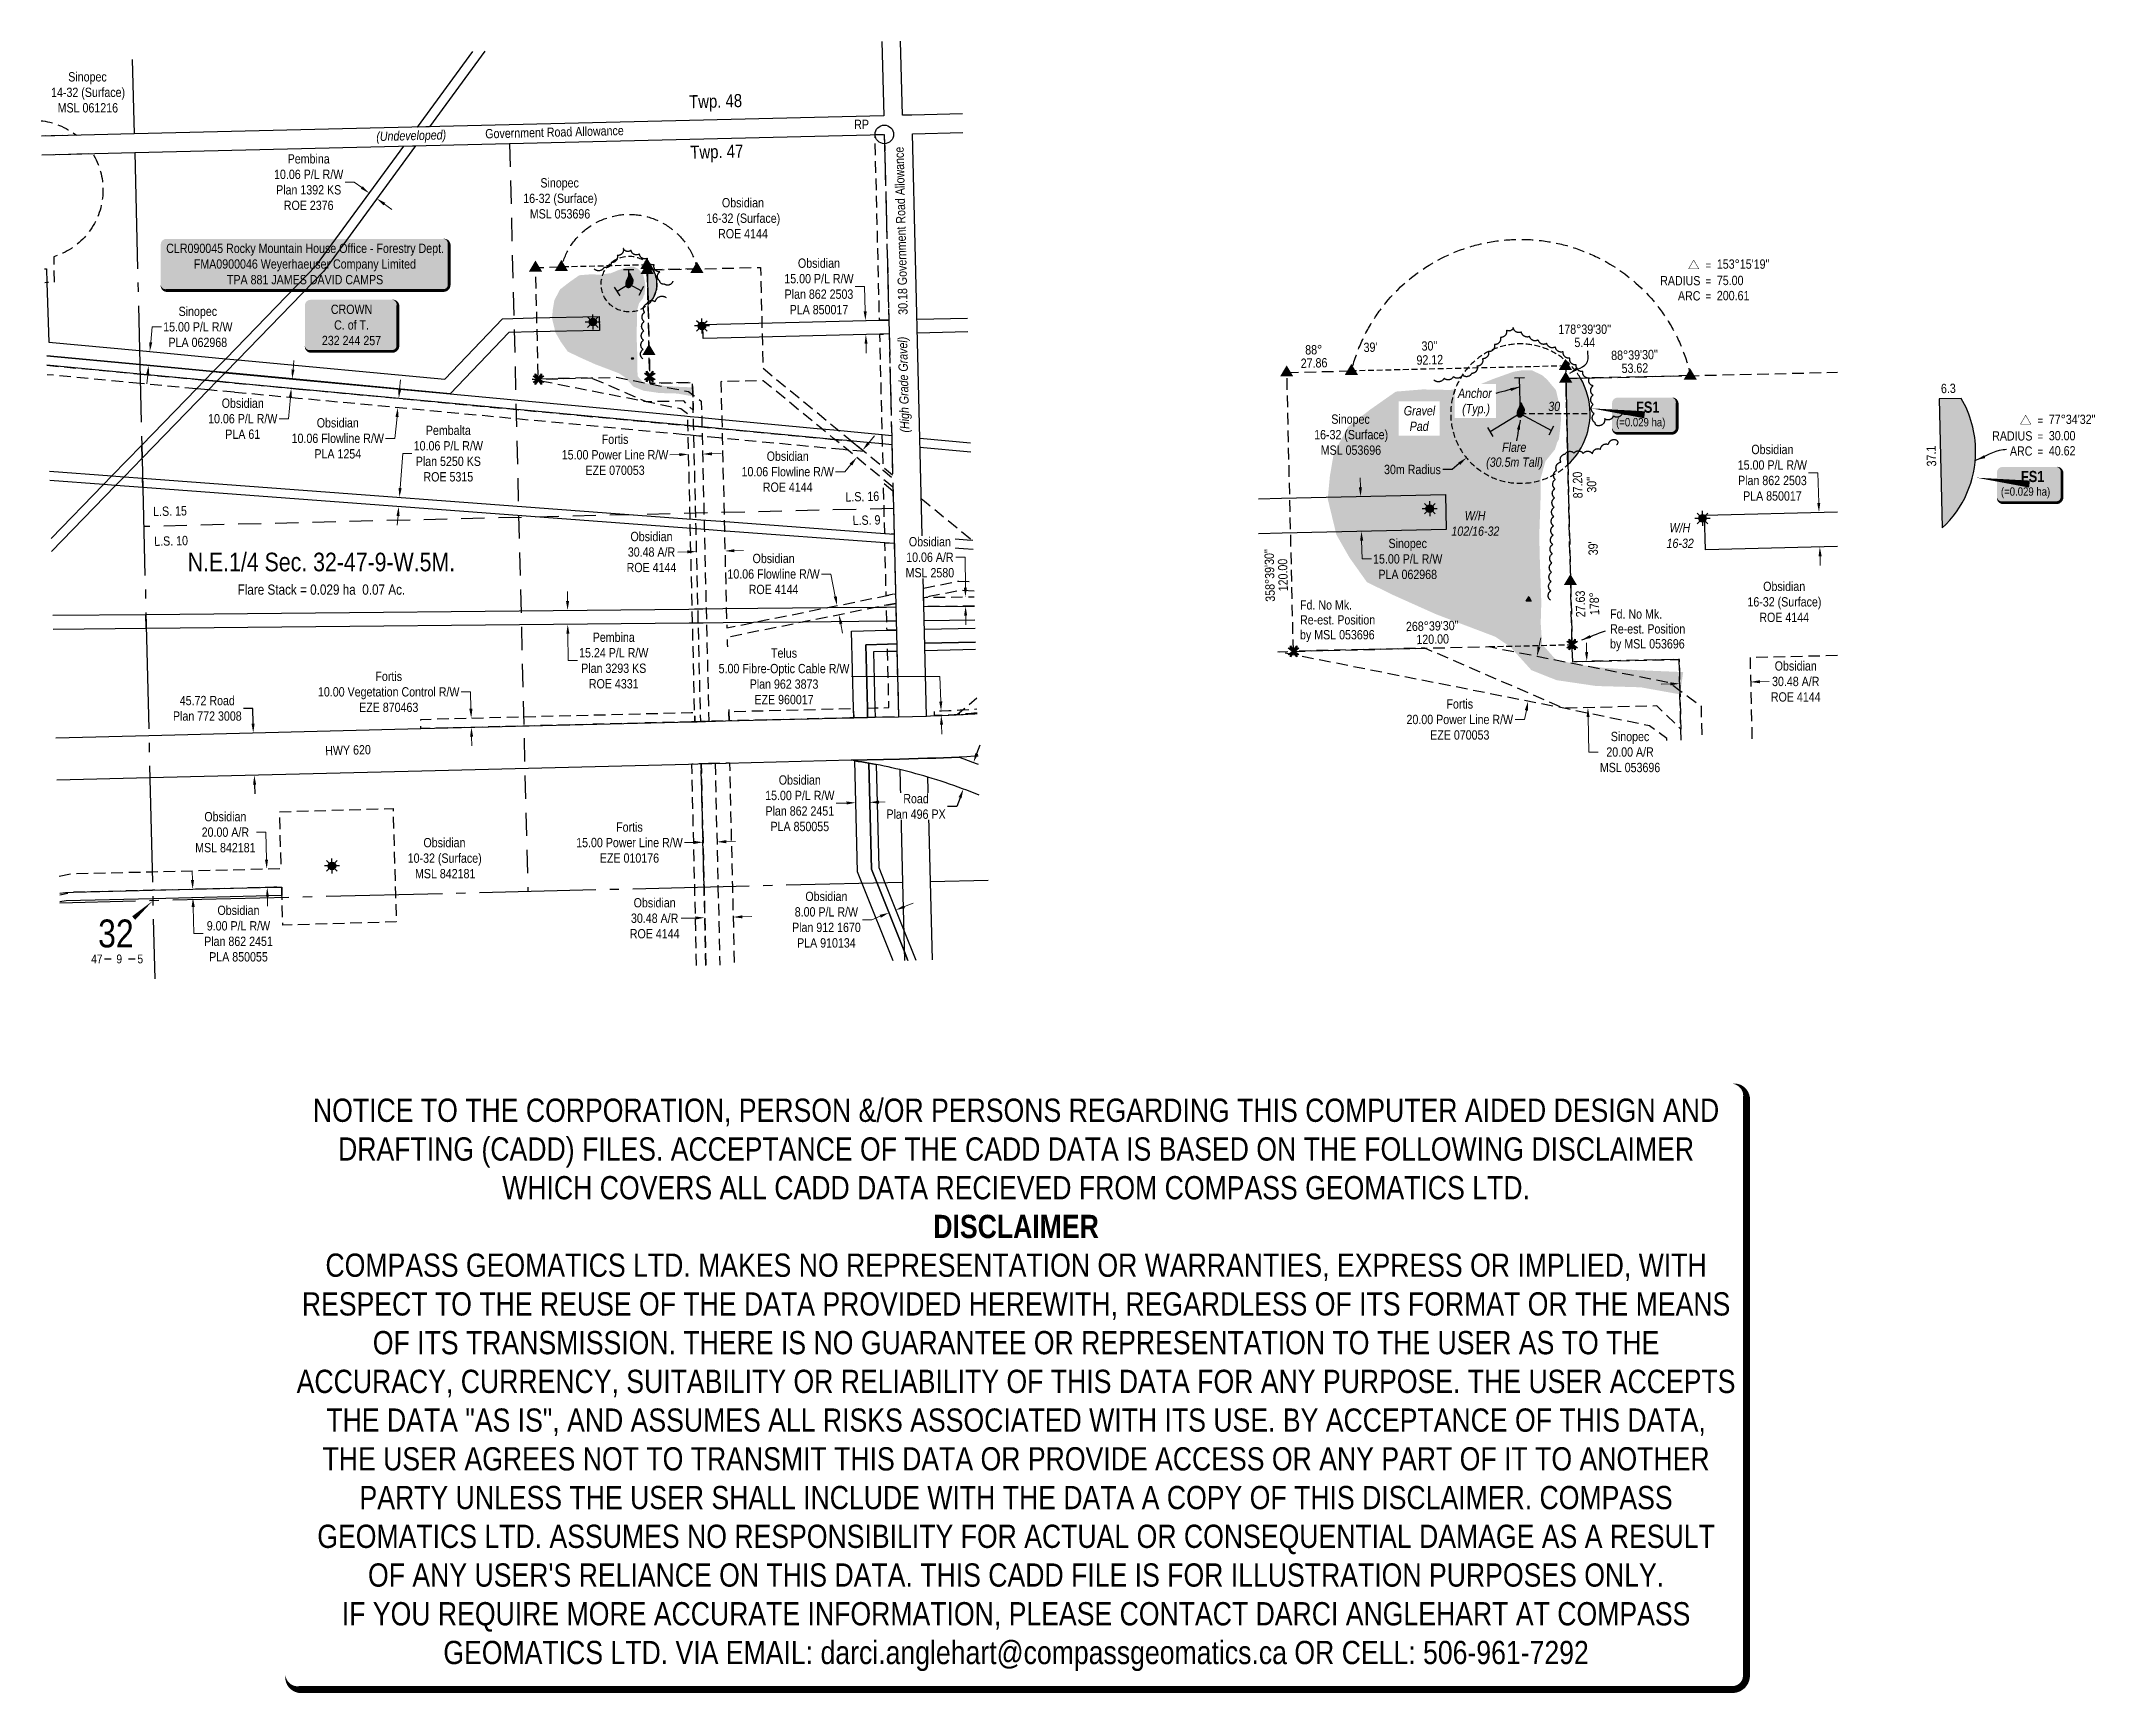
# Model space of a CAD drawing. Extents: x 614942 to 617151, y 5883678 to 5885455.
import ezdxf
from ezdxf.enums import TextEntityAlignment as Align

# ---------------------------------------------------------------- set-up
doc = ezdxf.new("R2010")
doc.units = 0
doc.header["$LTSCALE"] = 5
doc.header["$PDSIZE"] = 0.5
for name, pattern in [('0', [1, 1, 0]), ('foc-ACCESSROAD', [3.75, 2.5, -1.25]), ('foc-FLOWLINE', [3.75, 2.5, -1.25]), ('foc-LSD', [8, 5, -3]), ('foc-QUARTERLINE', [33, 25, -3, 2, -3]), ('foc-TIELINE', [1.875, 1.25, -0.625]), ('foc-TRAV', [1.875, 1.25, -0.625]), ('foc-UNSURVEYED', [12.5, 10, -2.5])]:
    doc.linetypes.add(name, pattern=pattern)
doc.layers.get('Defpoints').update_dxf_attribs({"color": 9})
for name, color, linetype in [('10', 1, 'Continuous'), ('35', 37, 'Continuous'), ('9', 3, 'Continuous'), ('AB_SEC_N83UTMz11', 7, 'Continuous'), ('AS-OWNER', 7, 'Continuous'), ('AS-ROADS', 254, 'Continuous'), ('AS-SYMBOL', 7, 'Continuous'), ('C-AR', 13, 'foc-ACCESSROAD'), ('C-RW', 13, 'Continuous'), ('C-SYMBOL', 7, 'Continuous'), ('C-WS', 13, 'foc-ACCESSROAD'), ('C-WS-S', 13, 'Continuous'), ('D-TXT', 6, 'Continuous'), ('F-AR', 190, 'foc-ACCESSROAD'), ('F-EZE', 190, 'foc-FLOWLINE'), ('F-FLOWLINE', 190, 'foc-FLOWLINE'), ('F-RW', 190, 'Continuous'), ('F-VCE', 190, 'foc-FLOWLINE'), ('F-WS', 190, 'foc-ACCESSROAD'), ('F-WS-S', 190, 'Continuous'), ('L-AREAREQUIRED', 7, 'Continuous'), ('L-BD', 7, 'Continuous'), ('L-MON', 1, 'Continuous'), ('L-MON-T', 1, 'Continuous'), ('L-QSEC', 8, 'foc-QUARTERLINE'), ('L-ROAD-T', 7, 'Continuous'), ('L-SEC', 7, 'Continuous'), ('L-SECLBL', 7, 'Continuous'), ('L-SECTION-LSD', 7, 'foc-LSD'), ('L-TITLEDB', 4, 'Continuous'), ('L-TITLEDB-T', 4, 'Continuous'), ('L-USEC', 7, 'foc-UNSURVEYED'), ('P-BUFFER-PURPLE', 187, 'foc-TIELINE'), ('P-BUFFER-PURPLE-T', 187, 'Continuous'), ('P-TEMP-BLOCKS', 250, 'Continuous'), ('P-TRAV', 4, 'foc-TRAV'), ('P-WORKAREA', 113, 'Continuous'), ('P-WORKAREA-H', 111, 'Continuous'), ('P-WORKAREA-T', 113, 'Continuous'), ('T-BUSH', 110, '0'), ('T-TIE', 201, 'foc-TIELINE')]:
    doc.layers.add(name, color=color, linetype=linetype)
for name, color, linetype, lineweight in [('AS-GENERAL', 48, 'Continuous', 18), ('C-AR-T', 13, 'Continuous', 9), ('C-RW-T', 13, 'Continuous', 9), ('C-WS-T', 13, 'Continuous', 9), ('F-AR-T', 190, 'Continuous', 9), ('F-EZE-T', 190, 'Continuous', 9), ('F-FLOWLINE-T', 190, 'Continuous', 9), ('F-RW-T', 190, 'Continuous', 9), ('F-VCE-T', 190, 'Continuous', 9), ('F-WS-T', 190, 'Continuous', 9), ('T-TEXT', 48, 'Continuous', 18), ('T-TIE-T', 201, 'Continuous', 18)]:
    doc.layers.add(name, color=color, linetype=linetype, lineweight=lineweight)
doc.layers.add('DISCLAIMER', color=7, linetype='Continuous', plot=False)
doc.styles.add('100L', font='ARIALN.TTF', dxfattribs={"height": 11})
doc.styles.add('175L', font='ARIALN.TTF', dxfattribs={"height": 20})
doc.styles.add('80', font='ARIALN.TTF', dxfattribs={"height": 10})
doc.styles.add('80CG', font='ARIALN.TTF', dxfattribs={"height": 10})
doc.styles.add('80L', font='ARIALN.TTF', dxfattribs={"height": 10})
doc.styles.add('80LS', font='ARIALNI.TTF', dxfattribs={"height": 10})
doc.styles.add('BOLD', font='ARIALNB.TTF')
doc.styles.add('MtXpl_Arial_Narrow', font='ARIALNI.TTF')
doc.styles.add('SIMPLEX', font='ARIALN.TTF')
doc.dimstyles.new('Compass 5 000', dxfattribs={"dimscale": 5, "dimtxt": 9, "dimasz": 2, "dimexe": 0.2, "dimexo": 0.0625, "dimgap": 0.5, "dimtad": 0, "dimtih": 1, "dimtoh": 1, "dimzin": 0, "dimdsep": 46, "dimtxsty": '80CG', "dimcen": 0.1, "dimse1": 1, "dimse2": 1, "dimclrd": 256, "dimclrt": 256, "dimaunit": 1, "dimadec": 4, "dimazin": 0, "dimtfac": 0.06, "dimtofl": 0, "dimtmove": 0, "dimatfit": 1, "dimfxl": 0.2, "dimtolj": 1, "dimtzin": 0, "dimlwd": -1, "dimarcsym": 0})

msp = doc.modelspace()

# ---------------------------------------------------------------- texts
at = {"layer": 'AS-GENERAL', "insert": (616495.831, 5885023.26), "char_height": 9.99625, "width": 60.52749, "attachment_point": 1, "line_spacing_factor": 0.961801, "style": '175L'}
msp.add_mtext('\\pi17.639;{\\fArial Narrow|b0|i1|c0|p34;Flare\\P\\pi0.53411;(30.5m Tall)}', dxfattribs=at)
at = {"layer": 'C-SYMBOL', "color": 3, "style": '175L'}
msp.add_text('N.E.1/4 Sec. 32-47-9-W.5M.', height=19.9925, dxfattribs=at).set_placement((615243.691, 5884878.836), align=Align.BOTTOM_CENTER)
at = {"layer": 'C-WS-T', "attachment_point": 1, "style": '80L'}
for s, width, insert, char_height in [('\\pi19.13;Sinopec\\P\\pi0.67883;14-32 (Surface)\\P\\pi7.7296;MSL 061216', 79.03581, (614952.299, 5885421.7), 10.00142), ('\\pi19.13;Sinopec\\P\\pi0.67883;16-32 (Surface)\\P\\pi7.7296;MSL 053696', 79.03581, (615460.08, 5885307.662), 10.00142), ('\\pi19.14;Sinopec\\P\\pi0.69891;16-32 (Surface)\\P\\pi7.7461;MSL 053696', 79.03581, (616310.681, 5885053.495), 9.99625), ('\\pi4.1365;{\\fArial Narrow|b0|i1|c0|p34;W/H\\P\\pi-10.241;102/16-32}', 29.46562, (616469.202, 5884949.67), 9.99625)]:
    msp.add_mtext_dynamic_manual_height_columns(s, width=width, gutter_width=50, heights=[0], dxfattribs=dict(at, insert=insert, char_height=char_height))
at = {"layer": 'D-TXT', "color": 3, "char_height": 13.9947, "attachment_point": 1, "rotation": 1.384013, "style": '80L'}
for s, insert in [('Twp. 48', (615638.952, 5885396.849)), ('Twp. 47', (615640.265, 5885342.491))]:
    msp.add_mtext_dynamic_manual_height_columns(s, width=101.3954, gutter_width=47.5, heights=[0], dxfattribs=dict(at, insert=insert))
at = {"layer": 'F-WS-T', "attachment_point": 1, "style": '80L'}
for s, width, insert, char_height in [('\\pi17.598;Obsidian\\P\\pi0.67883;16-32 (Surface)\\P\\pi13.491;ROE 4144', 79.03581, (615656.848, 5885286.276), 10.00142), ('\\pi4.1365;{\\fArial Narrow|b0|i1|c0|p34;W/H\\P\\pi0.90444;16-32}', 29.46562, (616689.443, 5884936.638), 9.99625), ('\\pi17.609;Obsidian\\P\\pi0.69891;16-32 (Surface)\\P\\pi13.504;ROE 4144', 79.03581, (616776.671, 5884873.624), 9.99625), ('\\pi17.598;Obsidian\\P\\pi0.67883;10-32 (Surface)\\P\\pi8.5176;MSL 842181', 79.03581, (615335.819, 5884597.978), 10.00142)]:
    msp.add_mtext_dynamic_manual_height_columns(s, width=width, gutter_width=50, heights=[0], dxfattribs=dict(at, insert=insert, char_height=char_height))
at = {"layer": 'L-AREAREQUIRED', "color": 5, "style": '100L'}
msp.add_text('Flare Stack = 0.029 ha  0.07 Ac.', height=10.99587, dxfattribs=at).set_placement((615243.691, 5884856.345), align=Align.BOTTOM_CENTER)
at = {"layer": 'L-BD', "style": '80L'}
for s, height, p in [("178°39'30''", 9.99625, (616602.402, 5885145.207)), ('5.44', 9.9962, (616602.402, 5885130.962))]:
    msp.add_text(s, height=height, dxfattribs=at).set_placement(p, align=Align.MIDDLE)
for s, height, rotation, p in [('88°', 9.9962, 1.3621, (616310.926, 5885123.138)), ("39'", 9.9962, 1.3353, (616372.014, 5885125.819)), ('92.12', 9.9962, 1.3353, (616435.775, 5885112.313)), ("30''", 9.9962, 1.3353, (616435.425, 5885127.304)), ("88°39'30''", 9.9962, 1.331, (616655.991, 5885117.601)), ('27.86', 9.9962, 1.3621, (616311.264, 5885108.898)), ('53.62', 9.9962, 1.331, (616656.322, 5885103.36)), ('87.20', 9.9962, 91.3265, (616594.753, 5884977.623)), ("30''", 9.9962, 91.3265, (616609.744, 5884977.97)), ("39'", 9.9962, 91.3265, (616611.329, 5884909.511)), ("358°39'30''", 9.99625, 91.3832, (616263.508, 5884880.457)), ('120.00', 9.9962, 91.3832, (616277.748, 5884880.801)), ('27.63', 9.9962, 91.3265, (616597.716, 5884849.68)), ('178°', 9.9962, 91.3265, (616612.706, 5884850.027)), ("268°39'30''", 9.99625, 1.3747, (616438.48, 5884826.064)), ('120.00', 9.9962, 1.3747, (616438.822, 5884811.823))]:
    msp.add_text(s, height=height, rotation=rotation, dxfattribs=at).set_placement(p, align=Align.MIDDLE)
at = {"layer": 'L-MON-T', "char_height": 9.99625, "width": 80.13132, "attachment_point": 1, "line_spacing_factor": 0.961801, "style": '175L'}
for insert in [(616296.186, 5884853.663), (616629.643, 5884843.904)]:
    msp.add_mtext('Fd. No Mk.\\PRe-est. Position\\Pby MSL 053696', dxfattribs=dict(at, insert=insert))
at = {"layer": 'L-ROAD-T', "style": '80L'}
for s, rotation, p in [('Government Road Allowance', 1.384067, (615494.361, 5885357.22)), ('30.18 Government Road Allowance', 91.390319, (615867.069, 5885251.105))]:
    msp.add_text(s, height=9.99625, rotation=rotation, dxfattribs=at).set_placement(p, align=Align.MIDDLE_CENTER)
at = {"layer": 'L-SECTION-LSD', "style": '100L'}
for s, p in [('L.S. 15', (615062.851, 5884944.13)), ('L.S. 9', (615815.117, 5884934.486)), ('L.S. 10', (615064.02, 5884912.102))]:
    msp.add_text(s, height=9.9962, rotation=1.379001, dxfattribs=at).set_placement(p)
at = {"layer": 'L-TITLEDB-T', "insert": (615231.995, 5884696.471), "char_height": 10.00142, "attachment_point": 1, "rotation": 1.429802, "style": '80L'}
msp.add_mtext_dynamic_manual_height_columns('\\pi15.729;HWY 620', width=79.03581, gutter_width=50, heights=[0], dxfattribs=at)
at = {"layer": 'P-WORKAREA-T', "style": '80L'}
for s, rotation, p in [('6.3', 1.331, (616993.42, 5885081.554)), ('37.1', 91.3265, (616975.121, 5885008.793))]:
    msp.add_text(s, height=9.9962, rotation=rotation, dxfattribs=at).set_placement(p, align=Align.MIDDLE)
at = {"layer": 'T-TEXT', "style": '80LS'}
for s, rotation, p in [('(Undeveloped)', 1.384067, (615340.277, 5885353.497)), ('(High Grade Gravel)', 91.390327, (615869.806, 5885085.573))]:
    msp.add_text(s, height=9.99625, rotation=rotation, dxfattribs=at).set_placement(p, align=Align.MIDDLE_CENTER)
at = {"layer": 'T-TIE-T', "insert": (616562.787, 5885067.22), "char_height": 9.99625, "width": 12.94644, "attachment_point": 1, "line_spacing_factor": 0.961801, "style": '175L'}
msp.add_mtext('\\pi0.36364;{\\fArial Narrow|b0|i1|c0|p34;30}', dxfattribs=at)

# ---------------------------------------------------------------- blocks, each defined once
blk = doc.blocks.new('L-SECLBL')
at = {"layer": '9', "color": 7}
for p, q in [((-5.1, -27.8), (-12.3, -27.8)), ((20.7, -27.8), (13.5, -27.8))]:
    blk.add_line(p, q, dxfattribs=at)
at = {"layer": '10', "color": 2, "style": 'SIMPLEX'}
blk.add_attdef('SEC', text='', height=30, dxfattribs=at).set_placement((0, 0), align=Align.MIDDLE)
at = {"layer": '10', "color": 5, "style": '80L'}
blk.add_attdef('TWP', text='', height=9.5, dxfattribs=at).set_placement((-14.4, -27.4), align=Align.MIDDLE_RIGHT)
blk.add_attdef('RGE', text='', height=9.5, dxfattribs=at).set_placement((3.6, -27.4), align=Align.MIDDLE_CENTER)
blk.add_attdef('MER', text='', height=9.5, dxfattribs=at).set_placement((23.2, -27.4), align=Align.MIDDLE_LEFT)
blk = doc.blocks.new('*U559')
h = blk.add_hatch(color=255)
edge = h.paths.add_edge_path()
edge.add_line((-149, -28.5), (149, -28.5))
edge.add_arc((149, -22.5), 6, 270, 360)
edge.add_line((155, -22.5), (155, 21))
edge.add_arc((149, 21), 6, 0, 90)
edge.add_line((149, 27), (-149, 27))
edge.add_arc((-149, 21), 6, 90, 180)
edge.add_line((-155, 21), (-155, -22.5))
edge.add_arc((-149, -22.5), 6, 180, 270)
at = {"color": 44, "flags": 128}
blk.add_lwpolyline([(-149, -28.5, 3, 3, 0), (149, -28.5, 3, 3, 0.414214), (155, -22.5, 3, 3, 0), (155, 21, 3, 0, 0.414214), (149, 27, 0, 0, 0), (-149, 27, 0, 0, 0.414214), (-155, 21, 0, 0, 0), (-155, -22.5, 0, 3, 0.414214)], format="xyseb", close=True, dxfattribs=at)
at = {"color": 44, "style": '80'}
blk.add_attdef('ENTER_TEXT_001', (-36, -5), '', height=10, dxfattribs=at)
blk = doc.blocks.new('*U561')
h = blk.add_hatch(color=255)
edge = h.paths.add_edge_path()
edge.add_line((-44, -28.5), (44, -28.5))
edge.add_arc((44, -22.5), 6, 270, 360)
edge.add_line((50, -22.5), (50, 21))
edge.add_arc((44, 21), 6, 0, 90)
edge.add_line((44, 27), (-44, 27))
edge.add_arc((-44, 21), 6, 90, 180)
edge.add_line((-50, 21), (-50, -22.5))
edge.add_arc((-44, -22.5), 6, 180, 270)
at = {"color": 14, "flags": 128}
blk.add_lwpolyline([(-44, -28.5, 3, 3, 0), (44, -28.5, 3, 3, 0.414214), (50, -22.5, 3, 3, 0), (50, 21, 3, 0, 0.414214), (44, 27, 0, 0, 0), (-44, 27, 0, 0, 0.414214), (-50, 21, 0, 0, 0), (-50, -22.5, 0, 3, 0.414214)], format="xyseb", close=True, dxfattribs=at)
at = {"color": 14, "style": '80'}
blk.add_attdef('ENTER_TEXT_001', (-26.8, -4.9), '', height=10, dxfattribs=at)
blk = doc.blocks.new('*D562')
at = {"layer": 'Defpoints', "color": 0, "transparency": 16777216}
for p in [(615404.8, 5884727), (615408.7, 5884727.1), (615408.9, 5884717.1)]:
    blk.add_point(p, dxfattribs=at)
at = {"layer": 'F-VCE-T', "transparency": 16777216}
for p, q in [((615404, 5884755.1), (615394, 5884755.1)), ((615404.5, 5884737), (615404, 5884755.1)), ((615405.3, 5884707), (615405.5, 5884697))]:
    blk.add_line(p, q, dxfattribs=at)
for points in [[(615406.2, 5884737), (615402.8, 5884736.9), (615404.8, 5884727)], [(615406.9, 5884707), (615403.6, 5884706.9), (615405, 5884717)]]:
    blk.add_solid(points, dxfattribs=at)
at = {"layer": 'F-VCE-T', "transparency": 16777216, "insert": (615316.1, 5884755.1), "char_height": 10, "attachment_point": 5, "style": '80CG'}
blk.add_mtext('\\A1;Fortis\\P10.00 Vegetation Control R/W\\PEZE 870463', dxfattribs=at)
blk = doc.blocks.new('*D563')
at = {"layer": 'Defpoints', "color": 0, "transparency": 16777216}
for p in [(615757.1, 5885071.7), (615750.7, 5885063.9), (615825.8, 5885015.1)]:
    blk.add_point(p, dxfattribs=at)
at = {"layer": 'F-FLOWLINE-T', "transparency": 16777216}
for p, q in [((615832.2, 5885022.8), (615838.5, 5885030.5)), ((615806.7, 5884991.9), (615796.7, 5884991.9)), ((615813.1, 5884999.6), (615806.7, 5884991.9))]:
    blk.add_line(p, q, dxfattribs=at)
for points in [[(615811.8, 5885000.7), (615814.4, 5884998.5), (615819.4, 5885007.3)], [(615830.9, 5885023.9), (615833.5, 5885021.8), (615825.8, 5885015.1)]]:
    blk.add_solid(points, dxfattribs=at)
at = {"layer": 'F-FLOWLINE-T', "transparency": 16777216, "insert": (615745.2, 5884991.9), "char_height": 10, "attachment_point": 5, "style": '80CG'}
blk.add_mtext('\\A1;Obsidian\\P10.06 Flowline R/W\\PROE 4144', dxfattribs=at)
blk = doc.blocks.new('*D564')
at = {"layer": 'Defpoints', "color": 0, "transparency": 16777216}
for p in [(615823.2, 5884852.9), (615798.4, 5884847.9), (615825.2, 5884843)]:
    blk.add_point(p, dxfattribs=at)
at = {"layer": 'F-FLOWLINE-T', "transparency": 16777216}
for p, q in [((615791.5, 5884881.9), (615781.5, 5884881.9)), ((615796.4, 5884857.7), (615791.5, 5884881.9)), ((615802.3, 5884828.2), (615804.3, 5884818.4))]:
    blk.add_line(p, q, dxfattribs=at)
for points in [[(615798, 5884858), (615794.7, 5884857.4), (615798.4, 5884847.9)], [(615804, 5884828.6), (615800.7, 5884827.9), (615800.4, 5884838)]]:
    blk.add_solid(points, dxfattribs=at)
at = {"layer": 'F-FLOWLINE-T', "transparency": 16777216, "insert": (615730, 5884881.9), "char_height": 10, "attachment_point": 5, "style": '80CG'}
blk.add_mtext('\\A1;Obsidian\\P10.06 Flowline R/W\\PROE 4144', dxfattribs=at)
blk = doc.blocks.new('*D565')
at = {"layer": 'Defpoints', "color": 0, "transparency": 16777216}
for p in [(615139.2, 5884710.3), (615170.4, 5884711.1), (615140.3, 5884664.6)]:
    blk.add_point(p, dxfattribs=at)
at = {"layer": 'L-TITLEDB-T', "transparency": 16777216}
for p, q in [((615169.8, 5884737.4), (615159.8, 5884737.4)), ((615170.2, 5884721.1), (615169.8, 5884737.4)), ((615171.8, 5884655.4), (615172.1, 5884645.4))]:
    blk.add_line(p, q, dxfattribs=at)
for points in [[(615171.9, 5884721.1), (615168.5, 5884721.1), (615170.4, 5884711.1)], [(615173.5, 5884655.4), (615170.2, 5884655.4), (615171.6, 5884665.4)]]:
    blk.add_solid(points, dxfattribs=at)
at = {"layer": 'L-TITLEDB-T', "transparency": 16777216, "insert": (615121, 5884737.4), "char_height": 10, "attachment_point": 5, "style": '80CG'}
blk.add_mtext('\\A1;45.72 Road\\PPlan 772 3008', dxfattribs=at)
blk = doc.blocks.new('*D566')
at = {"layer": 'Defpoints', "color": 0, "transparency": 16777216}
for p in [(615746.4, 5885152.4), (615746.7, 5885137.4), (615828.8, 5885154.5)]:
    blk.add_point(p, dxfattribs=at)
at = {"layer": 'F-RW-T', "transparency": 16777216}
for p, q in [((615827.9, 5885191.2), (615817.9, 5885191.2)), ((615828.6, 5885164.5), (615827.9, 5885191.2)), ((615829.5, 5885129.5), (615829.7, 5885119.5))]:
    blk.add_line(p, q, dxfattribs=at)
for points in [[(615830.2, 5885164.5), (615826.9, 5885164.4), (615828.8, 5885154.5)], [(615831.1, 5885129.5), (615827.8, 5885129.5), (615829.2, 5885139.5)]]:
    blk.add_solid(points, dxfattribs=at)
at = {"layer": 'F-RW-T', "transparency": 16777216, "insert": (615778.8, 5885191.2), "char_height": 10, "attachment_point": 5, "style": '80CG'}
blk.add_mtext('\\A1;Obsidian\\P15.00 P/L R/W\\PPlan 862 2503\\PPLA 850017', dxfattribs=at)
blk = doc.blocks.new('*D567')
at = {"layer": 'C-RW-T', "transparency": 16777216}
for p, q in [((615060.2, 5885131.2), (615061.7, 5885147.7)), ((615061.7, 5885147.7), (615071.7, 5885147.7)), ((615056.9, 5885096.3), (615056, 5885086.3))]:
    blk.add_line(p, q, dxfattribs=at)
for points in [[(615058.5, 5885131.3), (615061.8, 5885131), (615059.2, 5885121.2)], [(615055.2, 5885096.4), (615058.6, 5885096.1), (615057.8, 5885106.2)]]:
    blk.add_solid(points, dxfattribs=at)
at = {"layer": 'Defpoints', "color": 0, "transparency": 16777216}
for p in [(615055.9, 5885121.5), (615059.2, 5885121.2), (615054.5, 5885106.5)]:
    blk.add_point(p, dxfattribs=at)
at = {"layer": 'C-RW-T', "transparency": 16777216, "insert": (615110.8, 5885147.7), "char_height": 10, "attachment_point": 5, "style": '80CG'}
blk.add_mtext('\\A1;Sinopec\\P15.00 P/L R/W\\PPLA 062968', dxfattribs=at)
blk = doc.blocks.new('*D568')
at = {"layer": 'Defpoints', "color": 0, "transparency": 16777216}
for p in [(615638.6, 5885011.4), (615638.6, 5885010.6), (615653.6, 5885011.7)]:
    blk.add_point(p, dxfattribs=at)
at = {"layer": 'F-EZE-T', "transparency": 16777216}
for p, q in [((615628.6, 5885010.3), (615618.6, 5885010.1)), ((615663.6, 5885011.1), (615673.6, 5885011.4))]:
    blk.add_line(p, q, dxfattribs=at)
for points in [[(615628.6, 5885012), (615628.7, 5885008.7), (615638.6, 5885010.6)], [(615663.6, 5885012.8), (615663.7, 5885009.5), (615653.6, 5885010.9)]]:
    blk.add_solid(points, dxfattribs=at)
at = {"layer": 'F-EZE-T', "transparency": 16777216, "insert": (615559.5, 5885010.1), "char_height": 10, "attachment_point": 5, "style": '80CG'}
blk.add_mtext('\\A1;Fortis\\P15.00 Power Line R/W\\PEZE 070053', dxfattribs=at)
blk = doc.blocks.new('*D569')
at = {"layer": 'Defpoints', "color": 0, "transparency": 16777216}
for p in [(615295.2, 5885291.6), (615307.4, 5885308.3), (615315.5, 5885302.4)]:
    blk.add_point(p, dxfattribs=at)
at = {"layer": 'F-RW-T', "transparency": 16777216}
for p, q in [((615279.1, 5885303.4), (615269.1, 5885303.4)), ((615287.1, 5885297.5), (615279.1, 5885303.4)), ((615311.4, 5885279.8), (615319.5, 5885273.9))]:
    blk.add_line(p, q, dxfattribs=at)
for points in [[(615288.1, 5885298.9), (615286.2, 5885296.2), (615295.2, 5885291.6)], [(615312.4, 5885281.1), (615310.4, 5885278.4), (615303.3, 5885285.7)]]:
    blk.add_solid(points, dxfattribs=at)
at = {"layer": 'F-RW-T', "transparency": 16777216, "insert": (615230, 5885303.4), "char_height": 10, "attachment_point": 5, "style": '80CG'}
blk.add_mtext('\\A1;Pembina\\P10.06 P/L R/W\\PPlan 1392 KS\\PROE 2376', dxfattribs=at)
blk = doc.blocks.new('*D570')
at = {"layer": 'Defpoints', "color": 0, "transparency": 16777216}
for p in [(615102.2, 5884971.1), (615103, 5884981.2), (615327.6, 5884964.4)]:
    blk.add_point(p, dxfattribs=at)
at = {"layer": 'F-RW-T', "transparency": 16777216}
for p, q in [((615328.3, 5884974.4), (615331.1, 5885011.4)), ((615331.1, 5885011.4), (615341.1, 5885011.4)), ((615326.1, 5884944.4), (615325.3, 5884934.4))]:
    blk.add_line(p, q, dxfattribs=at)
for points in [[(615326.7, 5884974.5), (615330, 5884974.2), (615327.6, 5884964.4)], [(615324.4, 5884944.5), (615327.8, 5884944.3), (615326.8, 5884954.4)]]:
    blk.add_solid(points, dxfattribs=at)
at = {"layer": 'F-RW-T', "transparency": 16777216, "insert": (615380.2, 5885011.4), "char_height": 10, "attachment_point": 5, "style": '80CG'}
blk.add_mtext('\\A1;Pembalta\\P10.06 P/L R/W\\PPlan 5250 KS\\PROE 5315', dxfattribs=at)
blk = doc.blocks.new('*D571')
at = {"layer": 'Defpoints', "color": 0, "transparency": 16777216}
for p in [(615211.3, 5885081.7), (615232.6, 5885079.7), (615233.6, 5885089.7)]:
    blk.add_point(p, dxfattribs=at)
at = {"layer": 'F-RW-T', "transparency": 16777216}
for p, q in [((615213.2, 5885101.7), (615214.1, 5885111.7)), ((615210.3, 5885071.7), (615208.2, 5885048.9)), ((615208.2, 5885048.9), (615198.2, 5885048.9))]:
    blk.add_line(p, q, dxfattribs=at)
for points in [[(615211.5, 5885101.9), (615214.8, 5885101.5), (615212.2, 5885091.7)], [(615208.7, 5885071.9), (615212, 5885071.6), (615211.3, 5885081.7)]]:
    blk.add_solid(points, dxfattribs=at)
at = {"layer": 'F-RW-T', "transparency": 16777216, "insert": (615159.1, 5885048.9), "char_height": 10, "attachment_point": 5, "style": '80CG'}
blk.add_mtext('\\A1;Obsidian\\P10.06 P/L R/W\\PPLA 61', dxfattribs=at)
blk = doc.blocks.new('*D572')
at = {"layer": 'Defpoints', "color": 0, "transparency": 16777216}
for p in [(615272.1, 5885075.9), (615271.2, 5885065.9), (615325.9, 5885060.8)]:
    blk.add_point(p, dxfattribs=at)
at = {"layer": 'F-FLOWLINE-T', "transparency": 16777216}
for p, q in [((615327.8, 5885080.7), (615328.8, 5885090.7)), ((615325, 5885050.8), (615322.8, 5885027.8)), ((615322.8, 5885027.8), (615312.8, 5885027.8))]:
    blk.add_line(p, q, dxfattribs=at)
for points in [[(615326.2, 5885080.9), (615329.5, 5885080.6), (615326.9, 5885070.8)], [(615323.3, 5885051), (615326.7, 5885050.7), (615325.9, 5885060.8)]]:
    blk.add_solid(points, dxfattribs=at)
at = {"layer": 'F-FLOWLINE-T', "transparency": 16777216, "insert": (615261.3, 5885027.8), "char_height": 10, "attachment_point": 5, "style": '80CG'}
blk.add_mtext('\\A1;Obsidian\\P10.06 Flowline R/W\\PPLA 1254', dxfattribs=at)
blk = doc.blocks.new('*D573')
at = {"layer": 'Defpoints', "color": 0, "transparency": 16777216}
for p in [(615934.3, 5884857.3), (615936.4, 5884857.3), (615934.4, 5884847.2)]:
    blk.add_point(p, dxfattribs=at)
at = {"layer": 'F-AR-T', "transparency": 16777216}
for p, q in [((615936, 5884899.9), (615926, 5884899.9)), ((615936.3, 5884867.3), (615936, 5884899.9)), ((615936.6, 5884837.2), (615936.7, 5884827.2))]:
    blk.add_line(p, q, dxfattribs=at)
for points in [[(615937.9, 5884867.3), (615934.6, 5884867.3), (615936.4, 5884857.3)], [(615938.2, 5884837.3), (615934.9, 5884837.2), (615936.5, 5884847.2)]]:
    blk.add_solid(points, dxfattribs=at)
at = {"layer": 'F-AR-T', "transparency": 16777216, "insert": (615898.1, 5884899.9), "char_height": 10, "attachment_point": 5, "style": '80CG', "bg_fill": 3, "box_fill_scale": 1.1, "bg_fill_color": 256, "bg_fill_true_color": 13158600, "bg_fill_transparency": 0}
blk.add_mtext('\\A1;Obsidian\\P10.06 A/R\\PMSL 2580', dxfattribs=at)
blk = doc.blocks.new('*D574')
at = {"layer": 'Defpoints', "color": 0, "transparency": 16777216}
for p in [(615153.5, 5884839.4), (615508.5, 5884843), (615153.6, 5884824.2)]:
    blk.add_point(p, dxfattribs=at)
at = {"layer": 'F-RW-T', "transparency": 16777216}
for p, q in [((615508.4, 5884853), (615508.3, 5884863)), ((615508.7, 5884817.7), (615509, 5884788.8)), ((615509, 5884788.8), (615519, 5884788.8))]:
    blk.add_line(p, q, dxfattribs=at)
for points in [[(615510.1, 5884853), (615506.7, 5884853), (615508.5, 5884843)], [(615510.4, 5884817.8), (615507.1, 5884817.7), (615508.6, 5884827.7)]]:
    blk.add_solid(points, dxfattribs=at)
at = {"layer": 'F-RW-T', "transparency": 16777216, "insert": (615558.1, 5884788.8), "char_height": 10, "attachment_point": 5, "style": '80CG'}
blk.add_mtext('\\A1;Pembina\\P15.24 P/L R/W\\PPlan 3293 KS\\PROE 4331', dxfattribs=at)
blk = doc.blocks.new('*D575')
at = {"layer": 'Defpoints', "color": 0, "transparency": 16777216}
for p in [(615647, 5884914.3), (615647.2, 5884906), (615677.5, 5884915)]:
    blk.add_point(p, dxfattribs=at)
at = {"layer": 'F-AR-T', "transparency": 16777216}
for p, q in [((615637.2, 5884905.7), (615627.2, 5884905.5)), ((615687.7, 5884907), (615697.7, 5884907.2))]:
    blk.add_line(p, q, dxfattribs=at)
for points in [[(615637.2, 5884907.4), (615637.3, 5884904.1), (615647.2, 5884906)], [(615687.7, 5884908.6), (615687.7, 5884905.3), (615677.7, 5884906.7)]]:
    blk.add_solid(points, dxfattribs=at)
at = {"layer": 'F-AR-T', "transparency": 16777216, "insert": (615598.7, 5884905.5), "char_height": 10, "attachment_point": 5, "style": '80CG'}
blk.add_mtext('\\A1;Obsidian\\P30.48 A/R\\PROE 4144', dxfattribs=at)
blk = doc.blocks.new('*D576')
at = {"layer": 'Defpoints', "color": 0, "transparency": 16777216}
for p in [(615654.1, 5884593.4), (615654.1, 5884592.7), (615669.1, 5884593.1)]:
    blk.add_point(p, dxfattribs=at)
at = {"layer": 'F-EZE-T', "transparency": 16777216}
for p, q in [((615644.1, 5884593.2), (615634.1, 5884593)), ((615679.1, 5884594), (615689.1, 5884594.3))]:
    blk.add_line(p, q, dxfattribs=at)
for points in [[(615644.1, 5884594.9), (615644.1, 5884591.5), (615654.1, 5884593.4)], [(615679.1, 5884595.7), (615679.1, 5884592.3), (615669.1, 5884593.8)]]:
    blk.add_solid(points, dxfattribs=at)
at = {"layer": 'F-EZE-T', "transparency": 16777216, "insert": (615575, 5884593), "char_height": 10, "attachment_point": 5, "style": '80CG'}
blk.add_mtext('\\A1;Fortis\\P15.00 Power Line R/W\\PEZE 010176', dxfattribs=at)
blk = doc.blocks.new('*D577')
at = {"layer": 'Defpoints', "color": 0, "transparency": 16777216}
for p in [(615109.5, 5884542.9), (615105.5, 5884533.8), (615109.7, 5884533.9)]:
    blk.add_point(p, dxfattribs=at)
at = {"layer": 'F-EZE-T', "transparency": 16777216}
for p, q in [((615105.1, 5884552.7), (615104.8, 5884562.7)), ((615105.8, 5884523.8), (615106.5, 5884495.1)), ((615106.5, 5884495.1), (615116.5, 5884495.1))]:
    blk.add_line(p, q, dxfattribs=at)
for points in [[(615106.7, 5884552.8), (615103.4, 5884552.7), (615105.3, 5884542.8)], [(615107.5, 5884523.8), (615104.1, 5884523.7), (615105.5, 5884533.8)]]:
    blk.add_solid(points, dxfattribs=at)
at = {"layer": 'F-EZE-T', "transparency": 16777216, "insert": (615154.5, 5884495.1), "char_height": 10, "attachment_point": 5, "style": '80CG'}
blk.add_mtext('\\A1;Obsidian\\P9.00 P/L R/W\\PPlan 862 2451\\PPLA 850055', dxfattribs=at)
blk = doc.blocks.new('*D578')
at = {"layer": 'Defpoints', "color": 0, "transparency": 16777216}
for p in [(615652.9, 5884645.9), (615683.3, 5884646.6), (615686.5, 5884512.9)]:
    blk.add_point(p, dxfattribs=at)
at = {"layer": 'F-AR-T', "transparency": 16777216}
for p, q in [((615646, 5884511.9), (615630.6, 5884511.6)), ((615696.5, 5884513.1), (615706.5, 5884513.4))]:
    blk.add_line(p, q, dxfattribs=at)
for points in [[(615646, 5884513.6), (615646, 5884510.3), (615656, 5884512.2)], [(615696.5, 5884514.8), (615696.5, 5884511.5), (615686.5, 5884512.9)]]:
    blk.add_solid(points, dxfattribs=at)
at = {"layer": 'F-AR-T', "transparency": 16777216, "insert": (615602.1, 5884511.6), "char_height": 10, "attachment_point": 5, "style": '80CG'}
blk.add_mtext('\\A1;Obsidian\\P30.48 A/R\\PROE 4144', dxfattribs=at)
blk = doc.blocks.new('*D579')
at = {"layer": 'Defpoints', "color": 0, "transparency": 16777216}
for p in [(615818.1, 5884651.3), (615833.1, 5884651.7), (615818.4, 5884635.9)]:
    blk.add_point(p, dxfattribs=at)
at = {"layer": 'F-RW-T', "transparency": 16777216}
for p, q in [((615808.4, 5884635.6), (615797.3, 5884635.3)), ((615843.4, 5884636.5), (615853.4, 5884636.8))]:
    blk.add_line(p, q, dxfattribs=at)
for points in [[(615808.4, 5884637.3), (615808.5, 5884634), (615818.4, 5884635.9)], [(615843.4, 5884638.2), (615843.5, 5884634.8), (615833.4, 5884636.3)]]:
    blk.add_solid(points, dxfattribs=at)
at = {"layer": 'F-RW-T', "transparency": 16777216, "insert": (615758.2, 5884635.3), "char_height": 10, "attachment_point": 5, "style": '80CG'}
blk.add_mtext('\\A1;Obsidian\\P15.00 P/L R/W\\PPlan 862 2451\\PPLA 850055', dxfattribs=at)
blk = doc.blocks.new('*D580')
at = {"layer": 'Defpoints', "color": 0, "transparency": 16777216}
for p in [(615861.6, 5884520.1), (615854, 5884517.5), (615854.2, 5884517.1)]:
    blk.add_point(p, dxfattribs=at)
at = {"layer": 'F-RW-T', "transparency": 16777216}
for p, q in [((615870.8, 5884524.2), (615880, 5884527.9)), ((615835.5, 5884510.1), (615825.5, 5884510.1)), ((615844.8, 5884513.8), (615835.5, 5884510.1))]:
    blk.add_line(p, q, dxfattribs=at)
for points in [[(615870.1, 5884525.7), (615871.4, 5884522.6), (615861.5, 5884520.5)], [(615844.1, 5884515.3), (615845.4, 5884512.2), (615854, 5884517.5)]]:
    blk.add_solid(points, dxfattribs=at)
at = {"layer": 'F-RW-T', "transparency": 16777216, "insert": (615786.8, 5884510.1), "char_height": 10, "attachment_point": 5, "style": '80CG'}
blk.add_mtext('\\A1;Obsidian\\P8.00 P/L R/W\\PPlan 912 1670\\PPLA 910134', dxfattribs=at)
blk = doc.blocks.new('*D581')
at = {"layer": 'Defpoints', "color": 0, "transparency": 16777216}
for p in [(615945.3, 5884679.2), (615934.1, 5884650.6), (615934.4, 5884650.5)]:
    blk.add_point(p, dxfattribs=at)
at = {"layer": 'L-TITLEDB-T', "transparency": 16777216}
for p, q in [((615948.5, 5884688.7), (615952.1, 5884698)), ((615927, 5884631.9), (615917, 5884631.9)), ((615930.6, 5884641.3), (615927, 5884631.9))]:
    blk.add_line(p, q, dxfattribs=at)
for points in [[(615947, 5884689.3), (615950.1, 5884688.1), (615945, 5884679.3)], [(615929, 5884641.9), (615932.1, 5884640.7), (615934.1, 5884650.6)]]:
    blk.add_solid(points, dxfattribs=at)
at = {"layer": 'L-TITLEDB-T', "transparency": 16777216, "insert": (615883.2, 5884631.9), "char_height": 10, "attachment_point": 5, "style": '80CG', "bg_fill": 3, "box_fill_scale": 1.1, "bg_fill_color": 256, "bg_fill_true_color": 13158600, "bg_fill_transparency": 0}
blk.add_mtext('\\A1;Road\\PPlan 496 PX', dxfattribs=at)
blk = doc.blocks.new('*D582')
at = {"layer": 'Defpoints', "color": 0, "transparency": 16777216}
for p in [(615138.9, 5884563.6), (615184.9, 5884564.8), (615139.4, 5884543.6)]:
    blk.add_point(p, dxfattribs=at)
at = {"layer": 'F-AR-T', "transparency": 16777216}
for p, q in [((615183.9, 5884604.2), (615173.9, 5884604.2)), ((615184.7, 5884574.8), (615183.9, 5884604.2)), ((615185.7, 5884534.8), (615185.9, 5884524.8))]:
    blk.add_line(p, q, dxfattribs=at)
for points in [[(615186.3, 5884574.8), (615183, 5884574.7), (615184.9, 5884564.8)], [(615187.3, 5884534.8), (615184, 5884534.7), (615185.4, 5884544.8)]]:
    blk.add_solid(points, dxfattribs=at)
at = {"layer": 'F-AR-T', "transparency": 16777216, "insert": (615140.4, 5884604.2), "char_height": 10, "attachment_point": 5, "style": '80CG'}
blk.add_mtext('\\A1;Obsidian\\P20.00 A/R\\PMSL 842181', dxfattribs=at)
blk = doc.blocks.new('GAS')
h = blk.add_hatch(color=255)
h.dxf.hatch_style = 1
edge = h.paths.add_edge_path()
edge.add_arc((0, 0), 0.9, 0, 360)
for p, q in [((-0.81, 0), (-1.62, 0)), ((-0.57, 0.57), (-1.14, 1.14)), ((0, 0.81), (0, 1.62)), ((0.57, 0.57), (1.14, 1.14)), ((1.62, 0), (0.81, 0)), ((-0.57, -0.57), (-1.14, -1.14)), ((0, -0.81), (0, -1.62)), ((1.14, -1.14), (0.57, -0.57))]:
    blk.add_line(p, q)
blk.add_circle((0, 0), 0.8)
blk = doc.blocks.new('STRIA')
blk.add_hatch(color=255).paths.add_polyline_path([(-0.04, 1.52), (-1.47, -0.87), (1.39, -0.87)])
blk = doc.blocks.new('STRIAA')
blk.add_blockref('STRIA', (0, 0))
blk = doc.blocks.new('STRIB')
at = {"color": 1}
blk.add_solid([(-1.12, -0.67), (-0.04, 1.13), (1.04, -0.67)], dxfattribs=at)
blk = doc.blocks.new('STRIBB')
blk.add_blockref('STRIB', (0, 0))
blk = doc.blocks.new('STRICC')
for name in ['STRIAA', 'STRIBB']:
    blk.add_blockref(name, (0, 0))
blk = doc.blocks.new('fdspike')
blk.add_blockref('STRICC', (0, 0))
blk = doc.blocks.new('*U587')
at = {"color": 72}
blk.add_line((-0.58, 0.94), (0.58, -0.94), dxfattribs=at)
at = {"layer": 'AS-SYMBOL', "color": 72, "flags": 128}
blk.add_lwpolyline([(2.58, 1.58), (0, 0)], dxfattribs=at)
blk = doc.blocks.new('*U588')
at = {"color": 72}
blk.add_line((-0.52, -0.97), (0.52, 0.97), dxfattribs=at)
at = {"layer": 'AS-SYMBOL', "color": 72, "flags": 128}
blk.add_lwpolyline([(-2.68, 1.43), (0, 0)], dxfattribs=at)
blk = doc.blocks.new('*U586')
at = {"color": 72}
blk.add_line((1.1, 0.03), (-1.1, -0.03), dxfattribs=at)
at = {"layer": 'AS-SYMBOL', "color": 72, "flags": 128}
blk.add_lwpolyline([(0.09, -3.05), (0, 0)], dxfattribs=at)
blk = doc.blocks.new('TRIA')
blk.add_hatch(color=255).paths.add_polyline_path([(-0.04, 1.52), (-1.47, -0.87), (1.39, -0.87)])
blk = doc.blocks.new('TRIAA')
blk.add_blockref('TRIA', (0, 0))
blk = doc.blocks.new('TRIB')
at = {"color": 1}
blk.add_lwpolyline([(-1.12, -0.67), (-0.04, 1.13), (1.04, -0.67)], close=True, dxfattribs=at)
blk = doc.blocks.new('TRIBB')
blk.add_blockref('TRIB', (0, 0))
blk = doc.blocks.new('TRICC')
for name in ['TRIAA', 'TRIBB']:
    blk.add_blockref(name, (0, 0))
blk = doc.blocks.new('plspike')
blk.add_blockref('TRICC', (0, 0))
blk = doc.blocks.new('FLARE')
h = blk.add_hatch(color=255)
h.dxf.hatch_style = 1
h.paths.add_polyline_path([(0.16, 2.41, 0.114147), (0.13, 2.43), (0.11, 2.44, 0.261551), (0.01, 2.42), (0, 2.41, 0.131268), (-0.03, 2.37), (-0.04, 2.35, 0.041497), (-0.05, 2.33), (-0.05, 2.29, 0.015174), (-0.05, 2.29), (-0.06, 2.24, 0.004376), (-0.06, 2.24), (-0.07, 2.18), (-0.08, 2.11), (-0.09, 2.05), (-0.1, 1.98), (-0.12, 1.91), (-0.14, 1.83), (-0.17, 1.76), (-0.19, 1.68), (-0.22, 1.61), (-0.26, 1.53), (-0.29, 1.46), (-0.32, 1.39), (-0.36, 1.32), (-0.39, 1.25, 0.000505), (-0.39, 1.25), (-0.43, 1.18, 0.002398), (-0.43, 1.18), (-0.46, 1.1, 0.004177), (-0.46, 1.1), (-0.5, 1.03, 0.005735), (-0.5, 1.03), (-0.53, 0.95, 0.006994), (-0.53, 0.95), (-0.56, 0.87, 0.00791), (-0.57, 0.87), (-0.6, 0.78, 0.008323), (-0.6, 0.78), (-0.63, 0.69, 0.008095), (-0.63, 0.68), (-0.66, 0.59, 0.008067), (-0.66, 0.59), (-0.68, 0.49, 0.008387), (-0.68, 0.49), (-0.7, 0.39, 0.009056), (-0.71, 0.38), (-0.72, 0.28, 0.010123), (-0.72, 0.28), (-0.74, 0.18, 0.011689), (-0.74, 0.18), (-0.75, 0.08, 0.013925), (-0.75, 0.08), (-0.75, -0.02, 0.016488), (-0.75, -0.02), (-0.75, -0.11, 0.017255), (-0.75, -0.12), (-0.74, -0.2, 0.01735), (-0.74, -0.2), (-0.73, -0.28, 0.017311), (-0.73, -0.29), (-0.71, -0.36, 0.01715), (-0.71, -0.36), (-0.69, -0.43, 0.016886), (-0.69, -0.44), (-0.66, -0.5, 0.016546), (-0.66, -0.5), (-0.63, -0.56, 0.016164), (-0.63, -0.56), (-0.6, -0.61, 0.016329), (-0.6, -0.62), (-0.57, -0.66, 0.018828), (-0.57, -0.67), (-0.54, -0.71, 0.022087), (-0.53, -0.71), (-0.5, -0.75, 0.025345), (-0.49, -0.76), (-0.46, -0.78, 0.028234), (-0.45, -0.79), (-0.42, -0.82, 0.030298), (-0.41, -0.82), (-0.37, -0.84, 0.031129), (-0.36, -0.85), (-0.32, -0.86, 0.030544), (-0.31, -0.87), (-0.27, -0.88, 0.028465), (-0.26, -0.88), (-0.22, -0.89, 0.025311), (-0.21, -0.89), (-0.16, -0.89, 0.02283), (-0.15, -0.89), (-0.11, -0.89, 0.021226), (-0.1, -0.89), (-0.05, -0.88, 0.020401), (-0.04, -0.88), (0, -0.87, 0.020299), (0.01, -0.87), (0.05, -0.85, 0.020911), (0.06, -0.85), (0.11, -0.83, 0.022277), (0.11, -0.83), (0.15, -0.81, 0.023712), (0.16, -0.8), (0.2, -0.78, 0.022408), (0.21, -0.78), (0.24, -0.75, 0.01993), (0.25, -0.74), (0.28, -0.72, 0.017146), (0.28, -0.71), (0.31, -0.68, 0.014211), (0.32, -0.68), (0.35, -0.64, 0.011221), (0.35, -0.64), (0.37, -0.61, 0.008212), (0.38, -0.61), (0.4, -0.57, 0.005172), (0.4, -0.57), (0.42, -0.54, 0.002523), (0.43, -0.54), (0.45, -0.5, 0.001671), (0.45, -0.5), (0.47, -0.47, 0.001229), (0.47, -0.47), (0.49, -0.44, 0.00075), (0.49, -0.44), (0.51, -0.41, 0.00026), (0.51, -0.41), (0.54, -0.37), (0.56, -0.34), (0.58, -0.3), (0.61, -0.27), (0.63, -0.23, 0.001311), (0.63, -0.23), (0.66, -0.19, 0.003726), (0.66, -0.19), (0.69, -0.15, 0.006065), (0.69, -0.14), (0.72, -0.1, 0.008452), (0.72, -0.1), (0.74, -0.05, 0.010991), (0.75, -0.05), (0.77, 0, 0.013767), (0.77, 0), (0.79, 0.05, 0.016839), (0.8, 0.05), (0.81, 0.1, 0.019104), (0.82, 0.11), (0.83, 0.15, 0.016987), (0.83, 0.16), (0.84, 0.21, 0.013636), (0.84, 0.21), (0.85, 0.26, 0.010244), (0.85, 0.27), (0.86, 0.31, 0.006846), (0.86, 0.32), (0.86, 0.37, 0.003419), (0.86, 0.37), (0.86, 0.41), (0.87, 0.46), (0.87, 0.5), (0.88, 0.54), (0.88, 0.59), (0.89, 0.63, 0.001278), (0.89, 0.63), (0.89, 0.67, 0.004735), (0.89, 0.67), (0.9, 0.71, 0.008354), (0.9, 0.72), (0.9, 0.76, 0.012059), (0.9, 0.76), (0.9, 0.8, 0.015712), (0.9, 0.81), (0.9, 0.85, 0.018457), (0.9, 0.85), (0.9, 0.89, 0.018102), (0.9, 0.9), (0.89, 0.94, 0.016533), (0.89, 0.95), (0.88, 0.99, 0.014576), (0.88, 0.99), (0.87, 1.03, 0.012435), (0.86, 1.04), (0.85, 1.08, 0.010283), (0.85, 1.09), (0.83, 1.13, 0.00824), (0.83, 1.13), (0.81, 1.18, 0.00638), (0.81, 1.18), (0.78, 1.23, 0.004735), (0.78, 1.23), (0.76, 1.29, 0.003388), (0.75, 1.29), (0.73, 1.34, 0.002345), (0.73, 1.34), (0.7, 1.4, 0.001492), (0.7, 1.4), (0.67, 1.46, 0.000746), (0.67, 1.46), (0.63, 1.51), (0.6, 1.57), (0.57, 1.62), (0.55, 1.68), (0.52, 1.73), (0.49, 1.78), (0.47, 1.83), (0.45, 1.87), (0.42, 1.92), (0.4, 1.97), (0.38, 2.02), (0.35, 2.08, 0.000332), (0.35, 2.08), (0.33, 2.13, 0.001849), (0.33, 2.13), (0.3, 2.19, 0.0038), (0.3, 2.19), (0.27, 2.24, 0.006473), (0.27, 2.24), (0.25, 2.29, 0.010865), (0.24, 2.3), (0.22, 2.34, 0.019524), (0.22, 2.34), (0.19, 2.38, 0.041077), (0.18, 2.39)])
at = {"color": 48, "flags": 128}
for points in [[(0.11, -0.72), (0.07, -0.74), (0.03, -0.76), (-0.02, -0.77), (-0.07, -0.78), (-0.11, -0.79), (-0.16, -0.79), (-0.2, -0.79), (-0.25, -0.78), (-0.29, -0.77), (-0.32, -0.76), (-0.36, -0.74), (-0.4, -0.71), (-0.43, -0.68), (-0.46, -0.65), (-0.49, -0.61), (-0.52, -0.56), (-0.54, -0.51), (-0.57, -0.46), (-0.59, -0.4), (-0.61, -0.33), (-0.63, -0.26), (-0.64, -0.19), (-0.65, -0.11), (-0.65, -0.02), (-0.65, 0.07), (-0.64, 0.17), (-0.63, 0.27), (-0.61, 0.36), (-0.58, 0.46), (-0.56, 0.56), (-0.53, 0.66), (-0.5, 0.75), (-0.47, 0.83), (-0.44, 0.91), (-0.41, 0.99), (-0.37, 1.06), (-0.34, 1.13), (-0.3, 1.2), (-0.27, 1.27), (-0.23, 1.34), (-0.2, 1.42), (-0.16, 1.49), (-0.13, 1.57), (-0.1, 1.65), (-0.07, 1.73), (-0.04, 1.8), (-0.02, 1.88), (0, 1.96), (0.01, 2.03), (0.02, 2.1), (0.03, 2.17), (0.04, 2.22), (0.05, 2.27), (0.05, 2.31), (0.06, 2.34), (0.08, 2.35), (0.09, 2.34), (0.11, 2.32), (0.13, 2.29), (0.16, 2.25), (0.18, 2.2), (0.21, 2.14), (0.24, 2.09), (0.26, 2.03), (0.29, 1.98), (0.31, 1.93), (0.33, 1.88), (0.36, 1.83), (0.38, 1.78), (0.41, 1.73), (0.43, 1.68), (0.46, 1.63), (0.49, 1.58), (0.52, 1.52), (0.55, 1.47), (0.58, 1.41), (0.61, 1.35), (0.64, 1.3), (0.67, 1.24), (0.69, 1.19), (0.72, 1.14), (0.74, 1.09), (0.75, 1.05), (0.77, 1), (0.78, 0.96), (0.79, 0.92), (0.8, 0.88), (0.8, 0.84), (0.8, 0.8), (0.8, 0.76), (0.8, 0.72), (0.79, 0.68), (0.79, 0.64), (0.78, 0.6), (0.78, 0.56), (0.77, 0.51), (0.77, 0.47), (0.76, 0.42), (0.76, 0.37), (0.76, 0.33), (0.75, 0.28), (0.74, 0.23), (0.73, 0.18), (0.72, 0.13), (0.7, 0.09), (0.68, 0.04), (0.66, 0), (0.63, -0.05), (0.61, -0.09), (0.58, -0.13), (0.55, -0.17), (0.53, -0.21), (0.5, -0.25), (0.48, -0.28), (0.45, -0.32), (0.43, -0.35), (0.41, -0.38), (0.39, -0.42), (0.37, -0.45), (0.34, -0.48), (0.32, -0.51), (0.3, -0.55), (0.27, -0.58), (0.24, -0.61), (0.21, -0.64), (0.18, -0.67), (0.15, -0.7)], [(0.02, -0.75), (-0.01, -0.76), (-0.03, -0.77), (-0.05, -0.78), (-0.08, -0.78), (-0.11, -0.79), (-0.13, -0.79), (-0.16, -0.79), (-0.18, -0.78), (-0.2, -0.78), (-0.23, -0.77), (-0.25, -0.76), (-0.26, -0.74), (-0.28, -0.73), (-0.3, -0.71), (-0.32, -0.69), (-0.33, -0.66), (-0.35, -0.63), (-0.36, -0.6), (-0.37, -0.57), (-0.39, -0.53), (-0.4, -0.49), (-0.4, -0.45), (-0.41, -0.41), (-0.41, -0.36), (-0.41, -0.31), (-0.4, -0.25), (-0.39, -0.2), (-0.38, -0.14), (-0.37, -0.09), (-0.36, -0.03), (-0.34, 0.02), (-0.32, 0.07), (-0.31, 0.12), (-0.29, 0.16), (-0.27, 0.21), (-0.25, 0.25), (-0.23, 0.29), (-0.21, 0.33), (-0.19, 0.37), (-0.17, 0.41), (-0.15, 0.45), (-0.14, 0.49), (-0.12, 0.53), (-0.1, 0.58), (-0.08, 0.62), (-0.07, 0.66), (-0.06, 0.71), (-0.05, 0.75), (-0.04, 0.79), (-0.03, 0.83), (-0.03, 0.87), (-0.02, 0.9), (-0.02, 0.93), (-0.01, 0.95), (-0.01, 0.96), (0, 0.97), (0.01, 0.96), (0.02, 0.95), (0.03, 0.94), (0.04, 0.91), (0.06, 0.88), (0.07, 0.86), (0.09, 0.82), (0.1, 0.79), (0.12, 0.76), (0.13, 0.74), (0.14, 0.71), (0.16, 0.68), (0.17, 0.65), (0.18, 0.63), (0.2, 0.6), (0.21, 0.57), (0.23, 0.54), (0.25, 0.51), (0.26, 0.47), (0.28, 0.44), (0.3, 0.41), (0.31, 0.38), (0.33, 0.35), (0.34, 0.32), (0.36, 0.29), (0.37, 0.27), (0.38, 0.24), (0.39, 0.22), (0.39, 0.19), (0.4, 0.17), (0.4, 0.15), (0.41, 0.13), (0.41, 0.1), (0.41, 0.08), (0.4, 0.06), (0.4, 0.04), (0.4, 0.01), (0.39, -0.01), (0.39, -0.03), (0.39, -0.06), (0.39, -0.08), (0.38, -0.11), (0.38, -0.14), (0.38, -0.16), (0.38, -0.19), (0.37, -0.22), (0.37, -0.24), (0.36, -0.27), (0.35, -0.3), (0.34, -0.32), (0.32, -0.35), (0.31, -0.37), (0.3, -0.4), (0.28, -0.42), (0.27, -0.44), (0.25, -0.46), (0.24, -0.48), (0.22, -0.5), (0.21, -0.52), (0.2, -0.54), (0.19, -0.56), (0.17, -0.58), (0.16, -0.6), (0.15, -0.61), (0.14, -0.63), (0.12, -0.65), (0.11, -0.67), (0.09, -0.69), (0.08, -0.7), (0.06, -0.72), (0.04, -0.74)]]:
    blk.add_lwpolyline(points, close=True, dxfattribs=at)
blk = doc.blocks.new('RP')
at = {"layer": '35', "color": 3}
blk.add_circle((0, 0), 10, dxfattribs=at)
at = {"layer": '35', "color": 3, "style": '80'}
blk.add_attdef('RP_001', (-32.4, 5.8), '', height=10, dxfattribs=at)
blk = doc.blocks.new('*U603')
at = {"color": 72}
blk.add_line((-0.58, 0.94), (0.58, -0.94), dxfattribs=at)
at = {"layer": 'AS-SYMBOL', "color": 72, "flags": 128}
blk.add_lwpolyline([(6.44, 3.96), (0, 0)], dxfattribs=at)
blk = doc.blocks.new('*U604')
at = {"color": 72}
blk.add_line((-0.52, -0.97), (0.52, 0.97), dxfattribs=at)
at = {"layer": 'AS-SYMBOL', "color": 72, "flags": 128}
blk.add_lwpolyline([(-6.69, 3.58), (0, 0)], dxfattribs=at)
blk = doc.blocks.new('*U605')
at = {"color": 72}
blk.add_line((1.1, 0.03), (-1.1, -0.03), dxfattribs=at)
at = {"layer": 'AS-SYMBOL', "color": 72, "flags": 128}
blk.add_lwpolyline([(0.22, -7.62), (0, 0)], dxfattribs=at)
blk = doc.blocks.new('*D598')
at = {"layer": 'Defpoints', "color": 0, "transparency": 16777216}
for p in [(616744.5, 5884945.6), (616854.3, 5884948.4), (616745.4, 5884908.1)]:
    blk.add_point(p, dxfattribs=at)
at = {"layer": 'F-RW-T', "transparency": 16777216}
for p, q in [((616853.2, 5884990.8), (616843.2, 5884990.8)), ((616854.1, 5884958.4), (616853.2, 5884990.8)), ((616855.5, 5884900.9), (616855.7, 5884890.9))]:
    blk.add_line(p, q, dxfattribs=at)
for points in [[(616855.7, 5884958.4), (616852.4, 5884958.3), (616854.3, 5884948.4)], [(616857.2, 5884900.9), (616853.8, 5884900.8), (616855.2, 5884910.9)]]:
    blk.add_solid(points, dxfattribs=at)
at = {"layer": 'F-RW-T', "transparency": 16777216, "insert": (616804.2, 5884990.8), "char_height": 10, "attachment_point": 5, "style": '80CG'}
blk.add_mtext('\\A1;Obsidian\\P15.00 P/L R/W\\PPlan 862 2503\\PPLA 850017', dxfattribs=at)
blk = doc.blocks.new('*D599')
at = {"layer": 'C-RW-T', "transparency": 16777216}
for p, q in [((616361.1, 5884975.3), (616360.9, 5884985.3)), ((616362.4, 5884917.8), (616362.9, 5884898.1)), ((616362.9, 5884898.1), (616372.9, 5884898.1))]:
    blk.add_line(p, q, dxfattribs=at)
for points in [[(616362.8, 5884975.3), (616359.4, 5884975.3), (616361.3, 5884965.3)], [(616364.1, 5884917.9), (616360.8, 5884917.8), (616362.2, 5884927.8)]]:
    blk.add_solid(points, dxfattribs=at)
at = {"layer": 'Defpoints', "color": 0, "transparency": 16777216}
for p in [(616361.3, 5884965.3), (616409.2, 5884966.4), (616410.1, 5884928.9)]:
    blk.add_point(p, dxfattribs=at)
at = {"layer": 'C-RW-T', "transparency": 16777216, "insert": (616412, 5884898.1), "char_height": 10, "attachment_point": 5, "style": '80CG'}
blk.add_mtext('\\A1;Sinopec\\P15.00 P/L R/W\\PPLA 062968', dxfattribs=at)
blk = doc.blocks.new('*D600')
at = {"layer": 'C-AR-T', "transparency": 16777216}
for p, q in [((616604.4, 5884797.9), (616604.1, 5884807.9)), ((616606, 5884728.2), (616606.9, 5884690.4)), ((616606.9, 5884690.4), (616616.9, 5884690.4))]:
    blk.add_line(p, q, dxfattribs=at)
for points in [[(616606, 5884797.9), (616602.7, 5884797.8), (616604.6, 5884787.9)], [(616607.6, 5884728.2), (616604.3, 5884728.2), (616605.8, 5884738.2)]]:
    blk.add_solid(points, dxfattribs=at)
at = {"layer": 'Defpoints', "color": 0, "transparency": 16777216}
for p in [(616604.6, 5884787.9), (616636.3, 5884788.6), (616637.5, 5884738.9)]:
    blk.add_point(p, dxfattribs=at)
at = {"layer": 'C-AR-T', "transparency": 16777216, "insert": (616651.1, 5884690.4), "char_height": 10, "attachment_point": 5, "style": '80CG'}
blk.add_mtext('\\A1;Sinopec\\P20.00 A/R\\PMSL 053696', dxfattribs=at)
blk = doc.blocks.new('*D601')
at = {"layer": 'Defpoints', "color": 0, "transparency": 16777216}
for p in [(616528.5, 5884798), (616551.1, 5884793.5), (616518.9, 5884749.5)]:
    blk.add_point(p, dxfattribs=at)
at = {"layer": 'F-EZE-T', "transparency": 16777216}
for p, q in [((616553, 5884803.3), (616555, 5884813.1)), ((616537.6, 5884725.4), (616527.6, 5884725.4)), ((616539.6, 5884735.2), (616537.6, 5884725.4))]:
    blk.add_line(p, q, dxfattribs=at)
for points in [[(616551.4, 5884803.7), (616554.7, 5884803), (616551.1, 5884793.5)], [(616537.9, 5884735.6), (616541.2, 5884734.9), (616541.5, 5884745)]]:
    blk.add_solid(points, dxfattribs=at)
at = {"layer": 'F-EZE-T', "transparency": 16777216, "insert": (616468, 5884725.4), "char_height": 10, "attachment_point": 5, "style": '80CG'}
blk.add_mtext('\\A1;Fortis\\P20.00 Power Line R/W\\PEZE 070053', dxfattribs=at)
blk = doc.blocks.new('*D602')
at = {"layer": 'Defpoints', "color": 0, "transparency": 16777216}
for p in [(616704.4, 5884767.8), (616780.7, 5884769.6), (616780.7, 5884765.8)]:
    blk.add_point(p, dxfattribs=at)
at = {"layer": 'F-AR-T', "transparency": 16777216}
for p, q in [((616694.5, 5884763.8), (616684.5, 5884763.5)), ((616790.7, 5884766.1), (616800.7, 5884766.3))]:
    blk.add_line(p, q, dxfattribs=at)
for points in [[(616694.5, 5884765.4), (616694.6, 5884762.1), (616704.5, 5884764)], [(616790.7, 5884767.7), (616790.8, 5884764.4), (616780.7, 5884765.8)]]:
    blk.add_solid(points, dxfattribs=at)
at = {"layer": 'F-AR-T', "transparency": 16777216, "insert": (616829.3, 5884766.3), "char_height": 10, "attachment_point": 5, "style": '80CG'}
blk.add_mtext('\\A1;Obsidian\\P30.48 A/R\\PROE 4144', dxfattribs=at)
blk = doc.blocks.new('curve')
at = {"const_width": 0.1}
blk.add_lwpolyline([(-4.99, 5.39), (-6.08, 3.49), (-3.89, 3.49)], close=True, dxfattribs=at)
at = {"style": '80'}
for p in [(-2.44, 3.36), (-2.44, -0.04), (-2.44, -3.3)]:
    blk.add_text('=', height=1.8, dxfattribs=at).set_placement(p)
for s, p in [('RADIUS', (-3.54, -0.05)), ('ARC', (-3.54, -3.31))]:
    blk.add_text(s, height=2, dxfattribs=at).set_placement(p, align=Align.RIGHT)
for tag, p in [('DELTA', (0, 3.52)), ('CURVE_RADIUS', (0, 0)), ('ARC_LENGTH', (0, -3.26))]:
    blk.add_attdef(tag, p, '', height=2, dxfattribs=at)
blk = doc.blocks.new('TEMP')
h = blk.add_hatch(color=255)
h.dxf.hatch_style = 1
h.paths.add_polyline_path([(0, 0.25), (-0.67, 1.15), (-0.67, 0.67), (-1.15, 0.67), (-0.25, 0), (-1.15, -0.67), (-0.67, -0.67), (-0.67, -1.15), (0, -0.25), (0.67, -1.15), (0.67, -0.67), (1.15, -0.67), (0.25, 0), (1.15, 0.67), (0.67, 0.67), (0.67, 1.15)])
h.paths.add_polyline_path([(0.57, 0.85), (0.57, 0.57), (0.85, 0.57), (0.08, 0), (0.85, -0.57), (0.57, -0.57), (0.57, -0.85), (0, -0.08), (-0.57, -0.85), (-0.57, -0.57), (-0.85, -0.57), (-0.08, 0), (-0.85, 0.57), (-0.57, 0.57), (-0.57, 0.85), (0, 0.08)], flags=16)
h = blk.add_hatch(color=1)
h.dxf.hatch_style = 1
h.paths.add_polyline_path([(0, 0.08), (-0.57, 0.85), (-0.57, 0.57), (-0.85, 0.57), (-0.08, 0), (-0.85, -0.57), (-0.57, -0.57), (-0.57, -0.85), (0, -0.08), (0.57, -0.85), (0.57, -0.57), (0.85, -0.57), (0.08, 0), (0.85, 0.57), (0.57, 0.57), (0.57, 0.85)])
at = {"color": 1}
for p, q in [((-0.08, 0), (0.08, 0)), ((0, 0.08), (0, -0.08))]:
    blk.add_line(p, q, dxfattribs=at)
at = {"color": 255, "flags": 128}
blk.add_lwpolyline([(-0.25, 0), (-1.15, 0.67), (-0.67, 0.67), (-0.67, 1.15), (0, 0.25), (0.67, 1.15), (0.67, 0.67), (1.15, 0.67), (0.25, 0), (1.15, -0.67), (0.67, -0.67), (0.67, -1.15), (0, -0.25), (-0.67, -1.15), (-0.67, -0.67), (-1.15, -0.67)], close=True, dxfattribs=at)
at = {"color": 1, "flags": 128}
blk.add_lwpolyline([(-0.08, 0), (-0.85, 0.57), (-0.57, 0.57), (-0.57, 0.85), (0, 0.08), (0.57, 0.85), (0.57, 0.57), (0.85, 0.57), (0.08, 0), (0.85, -0.57), (0.57, -0.57), (0.57, -0.85), (0, -0.08), (-0.57, -0.85), (-0.57, -0.57), (-0.85, -0.57)], close=True, dxfattribs=at)
blk = doc.blocks.new('*U686')
h = blk.add_hatch(color=111)
edge = h.paths.add_edge_path()
edge.add_line((-29, -20), (29, -20))
edge.add_arc((29, -14), 6, 270, 360)
edge.add_line((35, -14), (35, 12.5))
edge.add_arc((29, 12.5), 6, 0, 90)
edge.add_line((29, 18.5), (-29, 18.5))
edge.add_arc((-29, 12.5), 6, 90, 180)
edge.add_line((-35, 12.5), (-35, -14))
edge.add_arc((-29, -14), 6, 180, 270)
at = {"flags": 128}
blk.add_lwpolyline([(-57.2, 6.9, 0, 7.5, 0), (0, 0, 0, 0, 0)], format="xyseb", dxfattribs=at)
at = {"color": 250, "flags": 128}
blk.add_lwpolyline([(-29, -20, 3, 3, 0), (29, -20, 3, 3, 0.414214), (35, -14, 3, 3, 0), (35, 12.5, 3, 0, 0.414214), (29, 18.5, 0, 0, 0), (-29, 18.5, 0, 0, 0.414214), (-35, 12.5, 0, 0, 0), (-35, -14, 0, 3, 0.414214)], format="xyseb", close=True, dxfattribs=at)
at = {"color": 250}
for tag, p, height, style in [('TEMP_AREA_W1_001', (-9.2, 2.2), 12, 'BOLD'), ('ENTER_TEXT_001', (-30.7, -12.5), 9, '80')]:
    blk.add_attdef(tag, p, '', height=height, dxfattribs=dict(at, style=style))
blk = doc.blocks.new('*D749')
at = {"layer": 'Defpoints', "color": 0, "transparency": 16777216}
for p in [(616533.2, 5885054.4), (616475.2, 5885007)]:
    blk.add_point(p, dxfattribs=at)
at = {"layer": 'P-BUFFER-PURPLE-T', "color": 0, "lineweight": -2, "transparency": 16777216}
for p, q in [((616532.7, 5885054.4), (616533.7, 5885054.4)), ((616533.2, 5885053.9), (616533.2, 5885054.9))]:
    blk.add_line(p, q, dxfattribs=at)
at = {"layer": 'P-BUFFER-PURPLE-T', "transparency": 16777216}
for p, q in [((616459.7, 5884994.3), (616449.7, 5884994.3)), ((616467.4, 5885000.6), (616459.7, 5884994.3))]:
    blk.add_line(p, q, dxfattribs=at)
blk.add_solid([(616466.4, 5885001.9), (616468.5, 5884999.3), (616475.2, 5885007)], dxfattribs=at)
at = {"layer": 'P-BUFFER-PURPLE-T', "transparency": 16777216, "insert": (616417.1, 5884994.3), "char_height": 10, "attachment_point": 5, "style": '80CG'}
blk.add_mtext('\\A1;30m Radius', dxfattribs=at)
blk = doc.blocks.new('Disclaimer_Legal')
at = {"layer": 'DISCLAIMER', "color": 254, "flags": 128}
blk.add_lwpolyline([(-3613, -1105, 37.5, 37.5, 0), (4096, -1105, 37.5, 37.5, 0.414214), (4171, -1030, 37.5, 37.5, 0), (4171, 2079, 37.5, 0, 0.414214), (4096, 2154, 0, 0, 0), (-3613, 2154, 0, 0, 0.414214), (-3688, 2079, 0, 0, 0), (-3688, -1030, 0, 37.5, 0.414214)], format="xyseb", close=True, dxfattribs=at)
at = {"layer": 'DISCLAIMER', "color": 254, "insert": (242, 534), "char_height": 125, "width": 7717.57, "attachment_point": 5, "style": '80'}
blk.add_mtext('NOTICE TO THE CORPORATION, PERSON &/OR PERSONS REGARDING THIS COMPUTER AIDED DESIGN AND DRAFTING (CADD) FILES. ACCEPTANCE OF THE CADD DATA IS BASED ON THE FOLLOWING DISCLAIMER WHICH COVERS ALL CADD DATA RECIEVED FROM COMPASS GEOMATICS LTD.\\P{\\fArial Narrow|b1|i0|c0|p34;DISCLAIMER}\\PCOMPASS GEOMATICS LTD. MAKES NO REPRESENTATION OR WARRANTIES, EXPRESS OR IMPLIED, WITH RESPECT TO THE REUSE OF THE DATA PROVIDED HEREWITH, REGARDLESS OF ITS FORMAT OR THE MEANS OF ITS TRANSMISSION. THERE IS NO GUARANTEE OR REPRESENTATION TO THE USER AS TO THE ACCURACY, CURRENCY, SUITABILITY OR RELIABILITY OF THIS DATA FOR ANY PURPOSE. THE USER ACCEPTS THE DATA "AS IS", AND ASSUMES ALL RISKS ASSOCIATED WITH ITS USE. BY ACCEPTANCE OF THIS DATA, THE USER AGREES NOT TO TRANSMIT THIS DATA OR PROVIDE ACCESS OR ANY PART OF IT TO ANOTHER PARTY UNLESS THE USER SHALL INCLUDE WITH THE DATA A COPY OF THIS DISCLAIMER. COMPASS GEOMATICS LTD. ASSUMES NO RESPONSIBILITY FOR ACTUAL OR CONSEQUENTIAL DAMAGE AS A RESULT OF ANY USER\'S RELIANCE ON THIS DATA. THIS CADD FILE IS FOR ILLUSTRATION PURPOSES ONLY.\\PIF YOU REQUIRE MORE ACCURATE INFORMATION, PLEASE CONTACT DARCI ANGLEHART AT COMPASS GEOMATICS LTD. VIA EMAIL: darci.anglehart@compassgeomatics.ca OR CELL: 506-961-7292', dxfattribs=at)

# ---------------------------------------------------------------- dimensions: what is measured, and where the dimension line sits
at = {"layer": 'C-AR-T', "color": 6}
dim = msp.add_linear_dim(base=(616604.596, 5884787.891), p1=(616637.488, 5884738.939), p2=(616636.334, 5884788.629), angle=91.331027, text='Sinopec\\P20.00 A/R\\PMSL 053696', dimstyle='Compass 5 000', dxfattribs=at)
dim.commit()
dim.dimension.update_dxf_attribs({"geometry": '*D600', "text_midpoint": (616651.144, 5884690.439), "dimtype": 161})
at = {"layer": 'C-RW-T', "color": 4}
dim = msp.add_linear_dim(base=(615059.233, 5885121.197), p1=(615054.46, 5885106.55), p2=(615055.866, 5885121.513), angle=84.633487, text='Sinopec\\P15.00 P/L R/W\\PPLA 062968', dimstyle='Compass 5 000', dxfattribs=at)
dim.commit()
dim.dimension.update_dxf_attribs({"geometry": '*D567', "text_midpoint": (615110.805, 5885147.666), "dimtype": 161})
at = {"layer": 'C-RW-T', "color": 6}
dim = msp.add_linear_dim(base=(616361.317, 5884965.299), p1=(616410.099, 5884928.928), p2=(616409.224, 5884966.417), angle=91.336712, text='Sinopec\\P15.00 P/L R/W\\PPLA 062968', dimstyle='Compass 5 000', dxfattribs=at)
dim.commit()
dim.dimension.update_dxf_attribs({"geometry": '*D599', "text_midpoint": (616411.972, 5884898.062), "dimtype": 161})
at = {"layer": 'F-AR-T'}
dim = msp.add_aligned_dim(p1=(615677.51, 5884914.987), p2=(615647.022, 5884914.259), distance=8.273, text='Obsidian\\P30.48 A/R\\PROE 4144', dimstyle='Compass 5 000', dxfattribs=at)
dim.commit()
dim.dimension.update_dxf_attribs({"geometry": '*D575', "text_midpoint": (615598.702, 5884905.511)})
for base, p1, p2, angle, text, picture, middle in [((616780.748, 5884765.838), (616704.434, 5884767.776), (616780.658, 5884769.596), 1.368044, 'Obsidian\\P30.48 A/R\\PROE 4144', '*D602', (616829.265, 5884766.315)), ((615184.904, 5884564.757), (615139.379, 5884543.602), (615138.879, 5884563.607), 91.43146, 'Obsidian\\P20.00 A/R\\PMSL 842181', '*D582', (615140.423, 5884604.152)), ((615686.494, 5884512.881), (615652.852, 5884645.921), (615683.34, 5884646.64), 1.350574, 'Obsidian\\P30.48 A/R\\PROE 4144', '*D578', (615602.073, 5884511.563))]:
    dim = msp.add_linear_dim(base=base, p1=p1, p2=p2, angle=angle, text=text, dimstyle='Compass 5 000', dxfattribs=at)
    dim.commit()
    dim.dimension.update_dxf_attribs({"geometry": picture, "text_midpoint": middle, "dimtype": 161})
at = {"layer": 'F-EZE-T', "color": 4}
for p1, p2, distance, text, picture, middle in [((615653.605, 5885011.702), (615638.615, 5885011.353), 0.791, 'Fortis\\P15.00 Power Line R/W\\PEZE 070053', '*D568', (615559.498, 5885010.097)), ((615669.111, 5884593.061), (615654.106, 5884592.707), -0.719, 'Fortis\\P15.00 Power Line R/W\\PEZE 010176', '*D576', (615574.954, 5884592.954))]:
    dim = msp.add_aligned_dim(p1=p1, p2=p2, distance=distance, text=text, dimstyle='Compass 5 000', dxfattribs=at)
    dim.commit()
    dim.dimension.update_dxf_attribs({"geometry": picture, "text_midpoint": middle})
at = {"layer": 'F-EZE-T', "color": 6}
dim = msp.add_linear_dim(base=(616551.085, 5884793.527), p1=(616518.915, 5884749.51), p2=(616528.508, 5884797.994), angle=78.808695, text='Fortis\\P20.00 Power Line R/W\\PEZE 070053', dimstyle='Compass 5 000', dxfattribs=at)
dim.commit()
dim.dimension.update_dxf_attribs({"geometry": '*D601', "text_midpoint": (616468.016, 5884725.423), "dimtype": 161})
at = {"layer": 'F-EZE-T', "color": 4}
dim = msp.add_linear_dim(base=(615105.549, 5884533.757), p1=(615109.475, 5884542.855), p2=(615109.699, 5884533.861), angle=271.431208, text='Obsidian\\P9.00 P/L R/W\\PPlan 862 2451\\PPLA 850055', dimstyle='Compass 5 000', dxfattribs=at)
dim.commit()
dim.dimension.update_dxf_attribs({"geometry": '*D577', "text_midpoint": (615154.463, 5884495.071), "dimtype": 161})
at = {"layer": 'F-FLOWLINE-T', "color": 4}
for base, p1, p2, angle, text, picture, middle in [((615325.944, 5885060.767), (615272.146, 5885075.934), (615271.204, 5885065.921), 264.621023, 'Obsidian\\P10.06 Flowline R/W\\PPLA 1254', '*D572', (615261.341, 5885027.756)), ((615798.361, 5884847.891), (615825.174, 5884843.033), (615823.182, 5884852.901), 101.412266, 'Obsidian\\P10.06 Flowline R/W\\PROE 4144', '*D564', (615729.996, 5884881.93))]:
    dim = msp.add_linear_dim(base=base, p1=p1, p2=p2, angle=angle, text=text, dimstyle='Compass 5 000', dxfattribs=at)
    dim.commit()
    dim.dimension.update_dxf_attribs({"geometry": picture, "text_midpoint": middle, "dimtype": 161})
at = {"layer": 'F-RW-T'}
for base, p1, p2, angle, text, picture, middle in [((615295.209, 5885291.63), (615315.527, 5885302.372), (615307.403, 5885308.311), 143.834368, 'Pembina\\P10.06 P/L R/W\\PPlan 1392 KS\\PROE 2376', '*D569', (615229.977, 5885303.433)), ((615828.834, 5885154.493), (615746.747, 5885137.44), (615746.372, 5885152.43), 91.433508, 'Obsidian\\P15.00 P/L R/W\\PPlan 862 2503\\PPLA 850017', '*D566', (615778.828, 5885191.246)), ((615211.282, 5885081.67), (615233.565, 5885089.731), (615232.617, 5885079.661), 264.620622, 'Obsidian\\P10.06 P/L R/W\\PPLA 61', '*D571', (615159.112, 5885048.918)), ((615327.583, 5884964.4), (615102.238, 5884971.142), (615102.987, 5884981.17), 85.729679, 'Pembalta\\P10.06 P/L R/W\\PPlan 5250 KS\\PROE 5315', '*D570', (615380.176, 5885011.367)), ((616854.307, 5884948.354), (616745.388, 5884908.132), (616744.451, 5884945.607), 91.432604, 'Obsidian\\P15.00 P/L R/W\\PPlan 862 2503\\PPLA 850017', '*D598', (616804.16, 5884990.813)), ((615508.496, 5884842.974), (615153.625, 5884824.215), (615153.473, 5884839.447), 90.5692, 'Pembina\\P15.24 P/L R/W\\PPlan 3293 KS\\PROE 4331', '*D574', (615558.12, 5884788.837)), ((615818.446, 5884635.88), (615833.051, 5884651.677), (615818.056, 5884651.297), 181.452266, 'Obsidian\\P15.00 P/L R/W\\PPlan 862 2451\\PPLA 850055', '*D579', (615758.177, 5884635.343))]:
    dim = msp.add_linear_dim(base=base, p1=p1, p2=p2, angle=angle, text=text, dimstyle='Compass 5 000', dxfattribs=at)
    dim.commit()
    dim.dimension.update_dxf_attribs({"geometry": picture, "text_midpoint": middle, "dimtype": 161})
dim = msp.add_aligned_dim(p1=(615861.623, 5884520.094), p2=(615854.197, 5884517.125), distance=-0.401, text='Obsidian\\P8.00 P/L R/W\\PPlan 912 1670\\PPLA 910134', dimstyle='Compass 5 000', dxfattribs=at)
dim.commit()
dim.dimension.update_dxf_attribs({"geometry": '*D580', "text_midpoint": (615786.754, 5884510.071)})
at = {"layer": 'F-VCE-T', "color": 4}
dim = msp.add_linear_dim(base=(615404.751, 5884726.965), p1=(615408.913, 5884717.062), p2=(615408.661, 5884727.064), angle=91.444198, text='Fortis\\P10.00 Vegetation Control R/W\\PEZE 870463', dimstyle='Compass 5 000', dxfattribs=at)
dim.commit()
dim.dimension.update_dxf_attribs({"geometry": '*D562', "text_midpoint": (615316.109, 5884755.074), "dimtype": 161})
at = {"layer": 'L-TITLEDB-T'}
dim = msp.add_linear_dim(base=(615170.445, 5884711.095), p1=(615140.327, 5884664.625), p2=(615139.187, 5884710.315), angle=91.429611, text='45.72 Road\\PPlan 772 3008', dimstyle='Compass 5 000', dxfattribs=at)
dim.commit()
dim.dimension.update_dxf_attribs({"geometry": '*D565', "text_midpoint": (615121.04, 5884737.388), "dimtype": 161})

# ---------------------------------------------------------------- hatches: boundary and pattern name
at = {"layer": 'AS-ROADS'}
h = msp.add_hatch(color=256, dxfattribs=at)
h.dxf.hatch_style = 1
h.paths.add_polyline_path([(615643.24, 5885072.997), (615626.32, 5885076.029), (615607.193, 5885076.581), (615590.149, 5885079.084), (615579.298, 5885083.403), (615570.194, 5885093.512), (615563.67, 5885097.825), (615538.344, 5885107.43), (615520.059, 5885115.629), (615508.573, 5885121.252), (615501.071, 5885131.794), (615495.445, 5885141.633), (615491.695, 5885157.095), (615492.632, 5885166.934), (615494.273, 5885176.539), (615500.368, 5885188.018), (615509.979, 5885195.514), (615520.997, 5885203.245), (615532.483, 5885204.182), (615544.438, 5885203.948), (615554.946, 5885205.453), (615562.832, 5885208.66), (615571.544, 5885211.776), (615575.396, 5885212.418), (615579.706, 5885212.326), (615583.925, 5885210.31), (615586.034, 5885208.477), (615589.886, 5885203.895), (615591.353, 5885197.571), (615592.087, 5885191.614), (615591.72, 5885187.215), (615591.169, 5885182.816), (615590.391, 5885181.354), (615589.46, 5885178.402), (615585.345, 5885173.262), (615583.288, 5885165.919), (615583.288, 5885158.136), (615582.7, 5885141.371), (615582.899, 5885132.176), (615583.236, 5885122.701), (615583.582, 5885112.439), (615583.317, 5885103.715), (615583.905, 5885094.602), (615589.895, 5885087.842), (615600.625, 5885085.551), (615611.079, 5885084.359), (615624.666, 5885083.397), (615644.621, 5885082.57)])
h = msp.add_hatch(color=256, dxfattribs=at)
h.dxf.hatch_style = 1
h.paths.add_polyline_path([(616704.828, 5884752.484), (616662.528, 5884760.065), (616614.71, 5884761.444), (616572.101, 5884767.701), (616544.973, 5884778.498), (616522.213, 5884803.771), (616505.902, 5884814.554), (616442.587, 5884838.567), (616396.876, 5884859.065), (616368.16, 5884873.121), (616349.406, 5884899.476), (616335.341, 5884924.074), (616325.965, 5884962.728), (616328.309, 5884987.326), (616332.411, 5885011.338), (616347.648, 5885040.036), (616371.676, 5885058.777), (616399.22, 5885078.104), (616427.936, 5885080.447), (616457.824, 5885079.861), (616484.092, 5885083.623), (616503.809, 5885091.642), (616525.589, 5885099.432), (616535.218, 5885101.036), (616545.993, 5885100.807), (616556.54, 5885095.767), (616561.813, 5885091.184), (616571.442, 5885079.728), (616575.11, 5885063.919), (616576.944, 5885049.026), (616576.027, 5885038.029), (616574.651, 5885027.031), (616572.704, 5885023.376), (616570.377, 5885015.997), (616560.09, 5885003.147), (616554.947, 5884984.789), (616554.947, 5884965.33), (616553.478, 5884923.418), (616553.976, 5884900.431), (616554.818, 5884876.743), (616555.682, 5884851.089), (616555.021, 5884829.28), (616556.491, 5884806.496), (616571.465, 5884789.597), (616598.29, 5884783.869), (616624.426, 5884780.89), (616658.393, 5884778.485), (616708.28, 5884776.417)])
at = {"layer": 'P-WORKAREA-H'}
h = msp.add_hatch(color=256, dxfattribs=at)
h.dxf.hatch_style = 1
h.paths.add_polyline_path([(615600.422, 5885209.004), (615594.15, 5885208.858), (615595.008, 5885171.824, 0.20833761), (615604.572, 5885193.783, 0.13387886)])
h = msp.add_hatch(color=256, dxfattribs=at)
h.dxf.hatch_style = 1
h.paths.add_polyline_path([(616597.784, 5885092.501), (616582.103, 5885092.137), (616584.247, 5884999.551, 0.20833761), (616608.159, 5885054.448, 0.13387886)])
h = msp.add_hatch(color=256, dxfattribs=at)
h.dxf.hatch_style = 1
h.paths.add_polyline_path([(617007.211, 5885070.843), (616983.689, 5885070.297), (616986.905, 5884931.419, 0.20833761), (617022.773, 5885013.764, 0.13387886)])

# ---------------------------------------------------------------- linework, layer by layer
at = {"layer": 'C-RW'}
for points in [[(614946.049, 5885210.125), (614948.004, 5885210.171), (614948.35, 5885195.232), (614950.379, 5885131.42), (615048.156, 5885122.237), (615140.864, 5885113.528), (615153.708, 5885112.322), (615376.42, 5885091.408), (615438.624, 5885156.555), (615471.802, 5885157.329), (615542.331, 5885158.975), (615542.681, 5885143.979), (615472.164, 5885142.334), (615445.183, 5885141.704), (615382.252, 5885075.794), (615220.595, 5885090.947), (615151.99, 5885097.402), (615140.255, 5885098.498), (615127.417, 5885099.706), (615048.52, 5885107.136), (614948.302, 5885116.548)], [(616251.346, 5884962.733), (616276.234, 5884963.314), (616452.556, 5884967.428), (616453.43, 5884929.939), (616277.139, 5884925.826), (616251.346, 5884925.224)]]:
    msp.add_lwpolyline(points, dxfattribs=at)
at = {"layer": 'C-WS', "flags": 128}
for points in [[(614942.213, 5885369.458), (614943.931, 5885369.255), (614946.558, 5885368.85), (614949.17, 5885368.352), (614951.762, 5885367.762), (614954.332, 5885367.081), (614956.875, 5885366.308), (614959.391, 5885365.446), (614961.873, 5885364.496), (614964.321, 5885363.459), (614966.731, 5885362.335), (614969.099, 5885361.127), (614971.422, 5885359.835), (614973.699, 5885358.462), (614975.925, 5885357.01), (614980.218, 5885353.845), (614942.611, 5885352.934)], [(614943.095, 5885332.831), (614997.748, 5885334.155), (614999.076, 5885331.904), (615000.33, 5885329.592), (615001.502, 5885327.238), (615002.591, 5885324.844), (615003.595, 5885322.413), (615004.514, 5885319.949), (615005.346, 5885317.454), (615006.089, 5885314.931), (615006.744, 5885312.385), (615007.309, 5885309.816), (615007.784, 5885307.229), (615008.169, 5885304.628), (615008.461, 5885302.014), (615008.662, 5885299.391), (615008.771, 5885296.764), (615008.788, 5885294.134), (615008.712, 5885291.505), (615008.545, 5885288.881), (615008.285, 5885286.263), (615007.934, 5885283.657), (615007.492, 5885281.064), (615006.959, 5885278.489), (615006.337, 5885275.934), (615005.625, 5885273.402), (615004.825, 5885270.897), (615003.938, 5885268.421), (615002.965, 5885265.978), (615001.907, 5885263.571), (615000.764, 5885261.201), (614999.54, 5885258.874), (614998.235, 5885256.59), (614996.85, 5885254.355), (614995.389, 5885252.169), (614993.851, 5885250.035), (614992.24, 5885247.957), (614990.556, 5885245.936), (614988.803, 5885243.975), (614986.983, 5885242.078), (614985.097, 5885240.245), (614983.147, 5885238.479), (614981.138, 5885236.783), (614979.07, 5885235.158), (614976.946, 5885233.606), (614974.769, 5885232.13), (614972.542, 5885230.731), (614970.268, 5885229.412), (614967.948, 5885228.172), (614965.586, 5885227.015), (614963.186, 5885225.941), (614960.749, 5885224.951), (614955.779, 5885223.232), (614956.228, 5885195.533), (614948.349, 5885195.284), (614946.408, 5885195.225)]]:
    msp.add_lwpolyline(points, dxfattribs=at)
for points in [[(615647.757, 5885210.104), (615594.225, 5885208.942), (615596.971, 5885087.016), (615642.871, 5885088.043), (615643.187, 5885074.695), (615643.585, 5885058.054), (615633.318, 5885068.014), (615593.221, 5885066.989), (615533.471, 5885092.856), (615476.931, 5885091.565), (615474.123, 5885211.487), (615501.893, 5885212.137, -0.79014322)], [(616716.121, 5885095.25), (616582.103, 5885092.137), (616589.156, 5884787.533), (616703.906, 5884790.098), (616704.696, 5884756.729), (616705.691, 5884715.125), (616680.022, 5884740.027), (616579.779, 5884737.463), (616430.405, 5884802.131), (616289.056, 5884798.904), (616282.035, 5885098.709), (616351.461, 5885100.335, -0.79014322)]]:
    msp.add_lwpolyline(points, format="xyb", close=True, dxfattribs=at)
at = {"layer": 'Defpoints', "color": 5}
for p, q in [((615574.625, 5885193.778), (615574.5, 5885193.793)), ((615574.553, 5885193.759), (615574.644, 5885193.829)), ((615574.572, 5885193.811), (615574.607, 5885193.726)), ((616533.291, 5885054.435), (616532.978, 5885054.474)), ((616533.111, 5885054.39), (616533.338, 5885054.564)), ((616533.158, 5885054.519), (616533.245, 5885054.307))]:
    msp.add_line(p, q, dxfattribs=at)
at = {"layer": 'F-AR', "flags": 128}
msp.add_lwpolyline([(615946.056, 5884847.34), (615891.603, 5884846.799), (615891.364, 5884856.625), (615893.845, 5884856.887), (615945.812, 5884857.405)], dxfattribs=at)
at = {"layer": 'F-EZE', "flags": 128}
msp.add_lwpolyline([(615651.585, 5884723.179), (615645.318, 5884723.021), (615645.07, 5884733.671), (615642.836, 5884829.779), (615642.482, 5884845.007), (615640.461, 5884931.941), (615640.226, 5884942.048), (615638.124, 5885032.448), (615637.889, 5885042.577), (615637.654, 5885052.713), (615637.625, 5885053.949), (615630.121, 5885059.476), (615593.221, 5885066.989), (615470.219, 5885091.334), (615477.02, 5885091.498), (615533.471, 5885092.856), (615560.999, 5885093.518), (615638.406, 5885078.204), (615643.187, 5885074.695), (615646.849, 5885071.985), (615652.297, 5885067.973), (615652.685, 5885051.297), (615652.92, 5885041.159), (615653.156, 5885031.033), (615655.25, 5884940.927), (615655.485, 5884930.82), (615657.477, 5884845.157), (615657.831, 5884829.929), (615660.308, 5884723.399), (615651.585, 5884723.179)], close=True, dxfattribs=at)
for points in [[(616690.838, 5884702.828), (616690.79, 5884704.865), (616672.03, 5884718.681), (616579.779, 5884737.463), (616272.276, 5884798.326), (616289.279, 5884798.735), (616430.405, 5884802.131), (616499.224, 5884803.788), (616692.743, 5884765.5), (616704.696, 5884756.729), (616713.85, 5884749.954), (616727.47, 5884739.924), (616728.32, 5884703.354)], [(615948.859, 5884731.844), (615946.431, 5884731.668), (615941.639, 5884731.337), (615939.029, 5884731.171), (615933.957, 5884730.862), (615931.624, 5884730.734), (615926.271, 5884730.454), (615924.215, 5884730.353), (615918.582, 5884730.1), (615910.89, 5884729.817), (615903.197, 5884729.599), (615903.07, 5884734.591), (615910.722, 5884734.808), (615918.372, 5884735.089), (615926.02, 5884735.434), (615930.501, 5884735.673), (615933.664, 5884735.843), (615941.305, 5884736.316), (615948.738, 5884736.838)]]:
    msp.add_lwpolyline(points, dxfattribs=at)
at = {"layer": 'F-EZE'}
msp.add_lwpolyline([(615657.213, 5884460.938), (615655.218, 5884545.537), (615652.093, 5884678.106), (615667.097, 5884678.482), (615670.223, 5884545.904), (615672.217, 5884461.302)], dxfattribs=at)
at = {"layer": 'F-EZE-T'}
for p, q in [((615908.921, 5884771.794), (615813.784, 5884771.794)), ((615909.806, 5884744.779), (615908.921, 5884771.794)), ((615910.624, 5884719.806), (615910.952, 5884709.815))]:
    msp.add_line(p, q, dxfattribs=at)
for points in [[(615911.471, 5884744.834), (615908.141, 5884744.725), (615910.133, 5884734.788)], [(615912.289, 5884719.861), (615908.959, 5884719.752), (615910.297, 5884729.797)]]:
    msp.add_solid(points, dxfattribs=at)
at = {"layer": 'F-FLOWLINE'}
msp.add_lwpolyline([(614948.546, 5885106.412), (615048.765, 5885096.976), (615118.418, 5885090.412), (615131.257, 5885089.204), (615151.045, 5885087.339), (615219.65, 5885080.877), (615523.156, 5885052.297), (615634.279, 5885041.839), (615640.36, 5885041.264), (615649.31, 5885040.422), (615670.934, 5885038.386), (615790.902, 5885027.096), (615813.877, 5885024.934), (615827.75, 5885013.517), (615804.774, 5885015.68), (615671.176, 5885028.259), (615649.545, 5885030.295), (615640.602, 5885031.137), (615634.514, 5885031.711), (615522.213, 5885042.287), (615218.707, 5885070.864), (615150.102, 5885077.325), (615122.264, 5885079.946), (615109.423, 5885081.154), (615049.008, 5885086.843), (614948.79, 5885096.279)], dxfattribs=at)
at = {"layer": 'F-RW'}
for points in [[(615419.375, 5885444.338), (615359.875, 5885363.007), (615347.186, 5885362.701), (615406.687, 5885444.032)], [(615854.311, 5885140.133), (615854.311, 5885140.133), (615844.308, 5885139.882), (615714.347, 5885136.629), (615654.161, 5885135.124), (615653.787, 5885150.114), (615713.989, 5885151.619), (615843.945, 5885154.871), (615853.947, 5885155.122), (615853.948, 5885155.122)], [(615884.101, 5885155.876), (615884.102, 5885155.876), (615938.535, 5885157.238)], [(615938.899, 5885142.249), (615884.466, 5885140.887), (615884.465, 5885140.887)], [(614948.302, 5885116.545), (615048.52, 5885107.109), (615127.417, 5885099.68), (615140.255, 5885098.471), (615151.99, 5885097.366), (615220.594, 5885090.907), (615382.252, 5885075.794), (615524.1, 5885062.329), (615634.044, 5885051.974), (615640.117, 5885051.403), (615649.074, 5885050.559), (615670.692, 5885048.523), (615777.03, 5885038.512), (615794.916, 5885036.829), (615827.637, 5885033.749), (615846.928, 5885031.932), (615856.96, 5885030.987), (615856.96, 5885030.987)], [(615857.206, 5885020.855), (615857.206, 5885020.855), (615847.174, 5885021.799), (615826.693, 5885023.727), (615808.787, 5885025.413), (615790.902, 5885027.096), (615670.934, 5885038.388), (615649.31, 5885040.424), (615640.361, 5885041.267), (615634.279, 5885041.841), (615523.156, 5885052.302), (615219.651, 5885080.882), (615151.045, 5885087.342), (615131.257, 5885089.205), (615118.418, 5885090.414), (615048.765, 5885096.976), (614948.546, 5885106.413)], [(615887.201, 5885028.14), (615887.202, 5885028.14), (615941.793, 5885022.999)], [(614953.03, 5884920.125), (615009.319, 5884978.084), (615018.449, 5884987.484), (615050.603, 5885020.586), (615050.942, 5885006.51), (615031.516, 5884986.507), (615022.386, 5884977.106), (614953.369, 5884906.043)], [(615942.039, 5885012.866), (615887.447, 5885018.007)], [(614951.288, 5884992.507), (615018.45, 5884987.484), (615031.516, 5884986.507), (615051.46, 5884985.018), (615051.703, 5884974.918), (615022.386, 5884977.106), (615009.319, 5884978.084), (614951.531, 5884982.406)], [(615859.786, 5884914.568), (615859.785, 5884914.568), (615849.759, 5884915.317), (615673.56, 5884928.464), (615651.875, 5884930.082), (615643, 5884930.744), (615636.851, 5884931.204), (615051.703, 5884974.918), (615051.46, 5884985.018), (615636.616, 5884941.311), (615642.758, 5884940.852), (615651.64, 5884940.189), (615673.318, 5884938.571), (615849.513, 5884925.428), (615859.54, 5884924.678), (615859.54, 5884924.678)], [(616874.12, 5884911.352), (616732.131, 5884907.801), (616731.196, 5884945.276), (616874.12, 5884948.85)], [(615889.767, 5884922.422), (615889.767, 5884922.422), (615920.926, 5884920.095), (615938.348, 5884918.794), (615944.333, 5884918.347)], [(615944.578, 5884908.236), (615934.415, 5884908.995), (615890.013, 5884912.311)], [(614955.02, 5884837.473), (615054.988, 5884838.468), (615055.354, 5884823.239), (614955.387, 5884822.242)], [(615861.807, 5884831.272), (615851.802, 5884831.171), (615761.989, 5884830.27), (615708.453, 5884829.734), (615675.925, 5884829.408), (615654.221, 5884829.192), (615645.427, 5884829.103), (615639.226, 5884829.041), (615055.354, 5884823.239), (615054.988, 5884838.468), (615638.872, 5884844.269), (615645.063, 5884844.331), (615653.867, 5884844.419), (615675.562, 5884844.636), (615787.85, 5884845.76), (615841.387, 5884846.297), (615851.432, 5884846.398), (615861.438, 5884846.498)], [(615891.603, 5884846.799), (615946.056, 5884847.34)], [(615946.426, 5884832.115), (615891.972, 5884831.572)], [(615862.404, 5884806.69), (615862.403, 5884806.69), (615852.401, 5884806.446), (615829.176, 5884805.88), (615830.901, 5884737.776), (615831.156, 5884727.722), (615816.156, 5884727.335), (615815.903, 5884737.332), (615813.799, 5884820.492), (615852.039, 5884821.427), (615862.04, 5884821.671)], [(615862.598, 5884798.7), (615862.597, 5884798.7), (615852.596, 5884798.456), (615837.377, 5884798.085), (615838.902, 5884737.93), (615839.155, 5884727.928), (615831.156, 5884727.722), (615830.901, 5884737.776), (615829.176, 5884805.88), (615852.401, 5884806.446), (615862.403, 5884806.69), (615862.404, 5884806.69)], [(615892.195, 5884822.406), (615946.629, 5884823.736)], [(615946.992, 5884808.753), (615892.559, 5884807.425)], [(615892.559, 5884807.425), (615946.992, 5884808.753)], [(615947.186, 5884800.762), (615892.752, 5884799.435)], [(615858.562, 5884465.823), (615825.285, 5884549.042), (615820.335, 5884561.423), (615817.304, 5884680.94), (615821.077, 5884680.373), (615824.847, 5884679.782), (615828.612, 5884679.164), (615832.373, 5884678.521), (615835.254, 5884564.498), (615841.283, 5884549.433), (615870.416, 5884476.546), (615874.55, 5884466.211)], [(615874.55, 5884466.211), (615870.416, 5884476.546), (615841.283, 5884549.433), (615835.254, 5884564.498), (615832.373, 5884678.521), (615836.396, 5884677.805), (615840.414, 5884677.061), (615843.212, 5884566.138), (615849.81, 5884549.642), (615869.859, 5884499.486), (615883.082, 5884466.418)], [(614962.219, 5884538.459), (614968.367, 5884539.329), (614977.009, 5884539.545), (615062.132, 5884541.672), (615192.385, 5884544.926), (615201.029, 5884545.142), (615201.257, 5884536.148), (615062.348, 5884532.678), (614969.11, 5884530.348), (614962.437, 5884529.403)]]:
    msp.add_lwpolyline(points, dxfattribs=at)
msp.add_lwpolyline([(615122.264, 5885079.946), (615050.942, 5885006.51), (615050.603, 5885020.586), (615109.423, 5885081.154), (615118.418, 5885090.412), (615127.417, 5885099.68), (615140.864, 5885113.528), (615238.547, 5885214.113), (615332.192, 5885342.224), (615344.886, 5885342.53), (615246.252, 5885207.614), (615153.708, 5885112.322), (615140.255, 5885098.471), (615131.257, 5885089.204), (615122.264, 5885079.946)], close=True, dxfattribs=at)
at = {"layer": 'F-VCE', "flags": 128}
for points in [[(615853.947, 5885155.122), (615843.945, 5885154.871), (615839.1, 5885354.486), (615849.103, 5885354.729), (615853.947, 5885155.122)], [(615857.206, 5885020.855), (615858.08, 5884984.85), (615847.867, 5884993.254), (615847.174, 5885021.799), (615846.928, 5885031.932), (615844.308, 5885139.882), (615854.311, 5885140.133), (615856.96, 5885030.987), (615857.206, 5885020.855)], [(615858.402, 5884971.547), (615859.54, 5884924.678), (615849.513, 5884925.428), (615848.19, 5884979.952), (615858.402, 5884971.547)], [(615859.785, 5884914.568), (615861.096, 5884860.546), (615851.137, 5884858.535), (615849.759, 5884915.317), (615859.785, 5884914.568)], [(615862.04, 5884821.671), (615852.039, 5884821.427), (615851.802, 5884831.171), (615851.432, 5884846.398), (615851.385, 5884848.316), (615861.344, 5884850.326), (615861.437, 5884846.498), (615861.807, 5884831.272), (615862.04, 5884821.671)], [(615862.597, 5884798.7), (615864.303, 5884728.413), (615839.155, 5884727.928), (615831.156, 5884727.722), (615830.901, 5884737.776), (615838.902, 5884737.93), (615854.057, 5884738.223), (615852.596, 5884798.456), (615852.401, 5884806.446), (615862.403, 5884806.69), (615862.597, 5884798.7)], [(615641.693, 5884722.93), (615350.709, 5884715.594), (615350.456, 5884725.597), (615641.46, 5884732.933), (615645.086, 5884733.025), (615645.318, 5884723.021), (615641.693, 5884722.93)], [(615816.156, 5884727.335), (615812.147, 5884727.229), (615682.072, 5884723.95), (615681.833, 5884733.952), (615815.903, 5884737.332), (615816.156, 5884727.335)]]:
    msp.add_lwpolyline(points, close=True, dxfattribs=at)
msp.add_lwpolyline([(615647.21, 5884460.695), (615645.216, 5884545.293), (615642.091, 5884677.854), (615652.093, 5884678.106), (615655.218, 5884545.537), (615657.213, 5884460.938)], dxfattribs=at)
at = {"layer": 'F-WS', "flags": 128}
for points in [[(615861.345, 5884850.335), (615854.995, 5884849.053), (615844.997, 5884847.035), (615765.599, 5884831.008), (615679.928, 5884813.716), (615681.818, 5884734.599), (615682.072, 5884723.95), (615660.308, 5884723.399), (615651.585, 5884723.179), (615651.33, 5884733.829), (615649.037, 5884829.841), (615648.674, 5884845.069), (615646.61, 5884931.482), (615646.369, 5884941.59), (615644.213, 5885031.875), (615643.971, 5885042.002), (615643.727, 5885052.14), (615643.585, 5885058.054), (615643.187, 5885074.695), (615642.87, 5885088.083), (615596.971, 5885087.016), (615594.15, 5885208.858), (615715.991, 5885211.689), (615718.498, 5885103.425), (615798.527, 5885037.566), (615812.398, 5885026.151), (615826.271, 5885014.734), (615851.477, 5884993.992), (615857.988, 5884988.634)], [(616705.981, 5884703.041), (616705.691, 5884715.125), (616704.696, 5884756.729), (616703.904, 5884790.199), (616589.156, 5884787.533), (616582.103, 5885092.137), (616874.12, 5885098.922)], [(615858.311, 5884975.332), (615851.8, 5884980.69), (615808.384, 5885016.418), (615794.512, 5885027.834), (615780.641, 5885039.249), (615718.813, 5885089.847), (615673.358, 5885088.791), (615674.302, 5885049.261), (615674.545, 5885039.124), (615674.787, 5885028.996), (615676.928, 5884939.309), (615677.17, 5884929.201), (615679.172, 5884845.373), (615679.536, 5884830.146), (615679.684, 5884823.936), (615712.063, 5884830.471), (615791.46, 5884846.498), (615854.748, 5884859.273), (615861.097, 5884860.555)], [(615888.775, 5884963.297), (615892.478, 5884960.25), (615941.959, 5884919.531), (615944.352, 5884917.562)], [(615891.122, 5884866.616), (615894.732, 5884867.345), (615929.159, 5884874.294), (615945.419, 5884873.596)], [(615945.664, 5884863.51), (615929.951, 5884864.184), (615897.456, 5884857.624), (615894.974, 5884857.363), (615891.365, 5884856.605)], [(616874.12, 5884794.154), (616780.124, 5884791.97), (616782.222, 5884704.11)], [(615948.847, 5884732.324), (615945.249, 5884732.075), (615942.64, 5884731.909), (615937.567, 5884731.6), (615935.235, 5884731.472), (615929.881, 5884731.192), (615927.826, 5884731.091), (615934.112, 5884736.411), (615948.453, 5884748.562)], [(615657.213, 5884460.938), (615655.218, 5884545.537), (615652.093, 5884678.106), (615667.097, 5884678.482), (615682.581, 5884678.872), (615685.707, 5884546.281), (615687.701, 5884461.677)], [(614961.777, 5884556.825), (614974.784, 5884559.507), (615061.65, 5884561.677), (615200.471, 5884565.146), (615198.768, 5884626.231), (615320.789, 5884629.632), (615323.377, 5884536.798), (615324.191, 5884507.611), (615202.17, 5884504.21), (615201.32, 5884533.827), (615201.257, 5884536.148), (615201.029, 5884545.142), (615192.385, 5884544.926), (615062.132, 5884541.672), (614977.009, 5884539.545), (614962.266, 5884536.501)]]:
    msp.add_lwpolyline(points, dxfattribs=at)
at = {"layer": 'L-QSEC'}
for p, q in [((615040.261, 5885435.179), (615042.472, 5885355.354)), ((615043.029, 5885335.252), (615064.422, 5884446.553)), ((615868.631, 5884550.102), (614962.47, 5884528.015)), ((615960.904, 5884552.351), (615898.786, 5884550.837))]:
    msp.add_line(p, q, dxfattribs=at)
at = {"layer": 'L-SEC'}
for p, q in [((615846.418, 5885454.656), (615848.563, 5885374.831)), ((615868.666, 5885375.317), (615866.521, 5885455.141)), ((615445.518, 5885365.093), (615042.472, 5885355.354)), ((615848.563, 5885374.831), (615445.518, 5885365.093)), ((615878.769, 5885375.561), (615868.666, 5885375.317)), ((615933.205, 5885376.876), (615878.769, 5885375.561)), ((615042.472, 5885355.354), (614942.611, 5885352.941)), ((615043.029, 5885335.252), (615446.066, 5885344.99)), ((615446.066, 5885344.99), (615849.103, 5885354.729)), ((615879.257, 5885355.457), (615933.693, 5885356.773)), ((615889.022, 5884953.147), (615879.257, 5885355.457)), ((614943.095, 5885332.838), (615043.029, 5885335.252)), ((615858.867, 5884952.415), (615864.303, 5884728.413)), ((615894.458, 5884729.166), (615889.022, 5884953.147)), ((615865.684, 5884671.533), (615868.631, 5884550.102)), ((615898.786, 5884550.837), (615896.054, 5884663.415)), ((615868.631, 5884550.102), (615870.669, 5884466.117)), ((615900.824, 5884466.849), (615898.786, 5884550.837))]:
    msp.add_line(p, q, dxfattribs=at)
at = {"layer": 'L-SECLBL', "flags": 128}
msp.add_lwpolyline([(615062.402, 5884530.451, 0, 5, 0), (615041.797, 5884511.813, 0, 0, 0)], format="xyseb", dxfattribs=at)
at = {"layer": 'L-SECTION-LSD'}
msp.add_line((615446.066, 5885344.99), (615465.68, 5884540.281), dxfattribs=at)
at = {"layer": 'L-TITLEDB'}
for points in [[(614958.19, 5884705.798), (615058.121, 5884708.291), (615350.709, 5884715.594), (615641.693, 5884722.93), (615647.959, 5884723.087), (615656.682, 5884723.307), (615678.446, 5884723.858), (615812.147, 5884727.229), (615816.156, 5884727.335), (615831.156, 5884727.722), (615839.155, 5884727.928), (615864.304, 5884728.413), (615894.457, 5884729.166), (615903.197, 5884729.599), (615910.89, 5884729.817), (615918.582, 5884730.1), (615924.215, 5884730.353), (615926.271, 5884730.454), (615931.624, 5884730.734), (615933.957, 5884730.862), (615939.029, 5884731.171), (615941.639, 5884731.337), (615946.431, 5884731.668), (615948.859, 5884731.844)], [(615949.969, 5884686.095), (615945.904, 5884685.807), (615937.81, 5884685.302), (615929.713, 5884684.865), (615921.267, 5884684.486), (615912.817, 5884684.18), (615904.365, 5884683.951), (615895.56, 5884683.713), (615865.408, 5884682.908), (615813.293, 5884681.514), (615678.97, 5884678.135), (615663.486, 5884677.745), (615648.483, 5884677.368), (615638.48, 5884677.116), (615351.85, 5884669.903), (615059.221, 5884662.601), (614959.29, 5884660.107)], [(615950.992, 5884643.953), (615946.802, 5884645.666), (615942.261, 5884647.478), (615937.705, 5884649.25), (615933.133, 5884650.983), (615928.546, 5884652.676), (615923.945, 5884654.33), (615919.33, 5884655.945), (615914.701, 5884657.519), (615910.058, 5884659.053), (615905.403, 5884660.547), (615900.734, 5884662.001), (615896.053, 5884663.415), (615891.744, 5884664.678), (615887.423, 5884665.907), (615883.093, 5884667.1), (615878.754, 5884668.26), (615874.405, 5884669.385), (615870.049, 5884670.476), (615865.684, 5884671.533), (615861.489, 5884672.534), (615857.288, 5884673.504), (615853.08, 5884674.441), (615848.865, 5884675.347), (615844.643, 5884676.22), (615840.414, 5884677.061), (615836.396, 5884677.805), (615832.373, 5884678.521), (615828.612, 5884679.164), (615824.847, 5884679.782), (615821.077, 5884680.373), (615817.304, 5884680.94), (615813.293, 5884681.514), (615865.408, 5884682.908), (615895.56, 5884683.713), (615904.365, 5884683.951), (615912.817, 5884684.18), (615921.267, 5884684.486), (615929.713, 5884684.865), (615934.52, 5884683.173), (615939.313, 5884681.441), (615944.091, 5884679.667), (615948.854, 5884677.852), (615950.182, 5884677.333)]]:
    msp.add_lwpolyline(points, dxfattribs=at)
at = {"layer": 'L-USEC'}
msp.add_line((615849.103, 5885354.729), (615858.867, 5884952.415), dxfattribs=at)
at = {"layer": 'P-BUFFER-PURPLE'}
msp.add_circle((615574.584, 5885193.783), 29.989, dxfattribs=at)
at = {"layer": 'P-TRAV'}
for p, q in [((615594.029, 5885214.295), (615501.893, 5885212.137)), ((615594.025, 5885214.275), (615594.225, 5885208.942)), ((616581.8, 5885105.729), (616351.461, 5885100.335)), ((616581.789, 5885105.678), (616582.103, 5885092.137)), ((616499.287, 5884803.775), (616588.821, 5884805.924))]:
    msp.add_line(p, q, dxfattribs=at)
at = {"layer": 'P-WORKAREA', "flags": 128}
for points in [[(615600.422, 5885209.004), (615594.15, 5885208.858), (615595.008, 5885171.824, 0.20833761), (615604.572, 5885193.783, 0.13387886)], [(616597.784, 5885092.501), (616582.103, 5885092.137), (616584.247, 5884999.551, 0.20833761), (616608.159, 5885054.448, 0.13387886)], [(617007.211, 5885070.843), (616983.689, 5885070.297), (616986.905, 5884931.419, 0.20833761), (617022.773, 5885013.764, 0.13387886)]]:
    msp.add_lwpolyline(points, format="xyb", close=True, dxfattribs=at)
at = {"layer": 'T-BUSH', "flags": 128}
for points in [[(615621.727, 5885196.764, -0.52056705), (615612.141, 5885193.931, -0.52056705), (615607.786, 5885196.935, -0.52056705), (615607.684, 5885206.921, -0.52056705), (615601.53, 5885214.391, -0.52056705), (615594.515, 5885221.513, -0.52056705), (615585.747, 5885225.996, -0.52056705), (615576.637, 5885230.072, -0.52056705), (615568.344, 5885232.16, -0.52056705), (615561.903, 5885224.516, -0.52056705), (615555.462, 5885216.872, -0.52056705), (615547.814, 5885211.889, -0.52056705), (615537.091, 5885210.026, -0.52056705)], [(615589.299, 5885113.442, -0.52056705), (615589.702, 5885123.43, -0.52056705), (615590.105, 5885133.418, -0.52056705), (615590.508, 5885143.406, -0.52056705), (615590.911, 5885153.395, -0.52056705), (615591.314, 5885163.383, -0.52056705), (615593.985, 5885172.762, -0.52056705), (615602.592, 5885174.803, -0.52056705), (615614.306, 5885179.477, -0.52056705)], [(616652.32, 5885057.587, -0.52056705), (616642.734, 5885054.755, -0.52056705), (616633.148, 5885051.922, -0.52056705), (616623.691, 5885048.882, -0.52056705), (616616.969, 5885041.483, -0.52056705), (616613.63, 5885044.507, -0.52056705), (616612.536, 5885054.443, -0.52056705), (616611.442, 5885064.379, -0.52056705), (616611.331, 5885074.365, -0.52056705), (616611.415, 5885084.361, -0.52056705), (616607.337, 5885092.672, -0.52056705), (616600.323, 5885099.794, -0.52056705), (616593.308, 5885106.915, -0.52056705), (616586.293, 5885114.037, -0.52056705), (616579.278, 5885121.159, -0.52056705), (616570.898, 5885126.224, -0.52056705), (616561.614, 5885129.931, -0.52056705), (616552.33, 5885133.637, -0.52056705), (616543.109, 5885137.477, -0.52056705), (616534.311, 5885142.223, -0.52056705), (616525.513, 5885146.969, -0.52056705), (616518.165, 5885144.095, -0.52056705), (616511.723, 5885136.451, -0.52056705), (616505.282, 5885128.806, -0.52056705), (616498.841, 5885121.162, -0.52056705), (616492.4, 5885113.518, -0.52056705), (616486.479, 5885105.496, -0.52056705), (616480.759, 5885097.668, -0.52056705), (616470.91, 5885095.956, -0.52056705), (616461.062, 5885094.245, -0.52056705), (616451.213, 5885092.533, -0.52056705), (616440.224, 5885090.624, -0.52056705)], [(616565.482, 5884853.778, -0.52056705), (616565.885, 5884863.766, -0.52056705), (616566.288, 5884873.754, -0.52056705), (616566.69, 5884883.743, -0.52056705), (616567.093, 5884893.731, -0.52056705), (616567.496, 5884903.719, -0.52056705), (616567.899, 5884913.707, -0.52056705), (616568.302, 5884923.695, -0.52056705), (616568.705, 5884933.683, -0.52056705), (616569.108, 5884943.671, -0.52056705), (616569.511, 5884953.659, -0.52056705), (616569.914, 5884963.648, -0.52056705), (616570.317, 5884973.636, -0.52056705), (616570.72, 5884983.624, -0.52056705), (616572.107, 5884993.347, -0.52056705), (616576.763, 5885002.194, -0.52056705), (616581.418, 5885011.04, -0.52056705), (616590.695, 5885011.927, -0.52056705), (616600.685, 5885011.585, -0.52056705), (616610.676, 5885011.244, -0.52056705), (616619.331, 5885016.141, -0.52056705), (616627.941, 5885021.221, -0.52056705), (616636.398, 5885026.019, -0.52056705), (616636.645, 5885020.803, -0.52056705)]]:
    msp.add_lwpolyline(points, format="xyb", dxfattribs=at)
at = {"layer": 'T-TIE', "flags": 128}
msp.add_lwpolyline([(616533.187, 5885054.448), (616608.159, 5885054.448)], dxfattribs=at)

# ---------------------------------------------------------------- block references
ref = msp.add_blockref('*U559', (615225.983, 5885215.38), dxfattribs=dict(xscale=1.000517267427259, yscale=1.000517267427259, zscale=1.000517267427259))
ref.add_attrib('ENTER_TEXT_001', 'CLR090045 Rocky Mountain House Office - Forestry Dept.', (615076.806, 5885227.227), dxfattribs={"color": 44, "height": 10.00517, "style": '80'})
ref.add_attrib('ENTER_TEXT_002', 'FMA0900046 Weyerhaeuser Company Limited', (615106.467, 5885210.374), dxfattribs={"color": 44, "height": 10.00517, "style": '80'})
ref.add_attrib('ENTER_TEXT_003', 'TPA 881 JAMES DAVID CAMPS', (615142.065, 5885193.521), dxfattribs={"color": 44, "height": 10.00517, "style": '80'})
at = {"layer": '35', "color": 6, "xscale": 0.99962491, "yscale": 0.99962491, "zscale": 0.99962491}
msp.add_blockref('RP', (615849.103, 5885354.729), dxfattribs=at).add_auto_attribs({'RP_001': 'RP'})
at = {"layer": 'AB_SEC_N83UTMz11', "color": 5, "xscale": 4.99812455, "yscale": 4.99812455, "zscale": 4.99812455}
msp.add_blockref('curve', (616744.467, 5885192.68), dxfattribs=at).add_auto_attribs({'DELTA': '153%%d15\'19"', 'CURVE_RADIUS': '75.00', 'ARC_LENGTH': '200.61'})
at = {"layer": 'AS-OWNER', "color": 4}
ref = msp.add_blockref('*U561', (615275.931, 5885149.859), dxfattribs=at)
ref.add_attrib('ENTER_TEXT_001', 'CROWN', (615253.871, 5885161.632), dxfattribs={"layer": '0', "color": 14, "height": 10, "style": '80'})
ref.add_attrib('ENTER_TEXT_002', 'C. of T.', (615257.367, 5885144.788), dxfattribs={"layer": '0', "color": 14, "height": 10, "style": '80'})
ref.add_attrib('ENTER_TEXT_003', '232 244 257', (615244.189, 5885128.08), dxfattribs={"layer": '0', "color": 14, "height": 10, "style": '80'})
at = {"layer": 'AS-SYMBOL'}
for name, p, xscale, yscale, zscale in [('*U586', (615574.214, 5885209.07), 4.999999999999997, 4.999999999999997, 4.999999999999997), ('*U587', (615561.615, 5885185.873), 4.999999999999997, 4.999999999999997, 4.999999999999997), ('*U588', (615587.984, 5885186.577), 4.999999999999997, 4.999999999999997, 4.999999999999997), ('*U605', (616532.263, 5885092.667), 4.998124549999999, 4.998124549999999, 4.998124549999999), ('*U604', (616566.688, 5885036.434), 4.998124549999999, 4.998124549999999, 4.998124549999999)]:
    msp.add_blockref(name, p, dxfattribs=dict(at, xscale=xscale, yscale=yscale, zscale=zscale))
at = {"layer": 'AS-SYMBOL', "color": 6}
for p, xscale, yscale, zscale in [((615574.584, 5885193.783), 4.998124549999998, 4.998124549999998, 4.998124549999998), ((616533.187, 5885054.448), 4.998124549999999, 4.998124549999999, 4.998124549999999)]:
    msp.add_blockref('FLARE', p, dxfattribs=dict(at, xscale=xscale, yscale=yscale, zscale=zscale))
at = {"layer": 'C-AR', "xscale": 0.199924982, "yscale": 0.199924982, "zscale": 0.199924982}
msp.add_blockref('Disclaimer_Legal', (615942.406, 5883902.979), dxfattribs=at)
at = {"layer": 'C-WS-S'}
for p, xscale, yscale, zscale in [((615535.572, 5885152.875), 4.999999999999997, 4.999999999999997, 4.999999999999997), ((616435.658, 5884952.179), 4.998124549999999, 4.998124549999999, 4.998124549999999)]:
    msp.add_blockref('GAS', p, dxfattribs=dict(at, xscale=xscale, yscale=yscale, zscale=zscale))
at = {"layer": 'Defpoints'}
for p, xscale, yscale, zscale in [((615578.194, 5885113.812), 0.99962491, 0.99962491, 4.999999999999997), ((616542.213, 5884854.522), 2.499062274999999, 2.499062274999999, 12.49999999999999)]:
    msp.add_blockref('plspike', p, dxfattribs=dict(at, xscale=xscale, yscale=yscale, zscale=zscale))
at = {"layer": 'F-WS-S'}
for p, xscale, yscale, zscale in [((615652.92, 5885148.692), 4.998124549999997, 4.998124549999997, 4.998124549999997), ((616729.027, 5884941.722), 4.998124549999999, 4.998124549999999, 4.998124549999999), ((615255.047, 5884567.939), 4.998124549999996, 4.998124549999996, 4.998124549999996)]:
    msp.add_blockref('GAS', p, dxfattribs=dict(at, xscale=xscale, yscale=yscale, zscale=zscale))
at = {"layer": 'L-MON'}
for p, xscale, yscale, zscale in [((615474.123, 5885211.487), 4.999999999999997, 4.999999999999997, 4.999999999999997), ((615501.964, 5885212.149), 4.999999999999997, 4.999999999999997, 4.999999999999997), ((615594.029, 5885214.295), 4.999999999999997, 4.999999999999997, 4.999999999999997), ((615594.15, 5885208.858), 4.999999999999997, 4.999999999999997, 4.999999999999997), ((615647.733, 5885210.103), 4.999999999999997, 4.999999999999997, 4.999999999999997), ((615596.168, 5885121.71), 4.999999999999997, 4.999999999999997, 4.999999999999997), ((616282.035, 5885098.709), 4.998124549999999, 4.998124549999999, 4.998124549999999), ((616351.638, 5885100.364), 4.998124549999999, 4.998124549999999, 4.998124549999999), ((616581.8, 5885105.729), 4.998124549999999, 4.998124549999999, 4.998124549999999), ((616582.103, 5885092.137), 4.998124549999999, 4.998124549999999, 4.998124549999999), ((616716.06, 5885095.249), 4.998124549999999, 4.998124549999999, 4.998124549999999), ((616587.148, 5884874.267), 4.998124549999999, 4.998124549999999, 4.998124549999999)]:
    msp.add_blockref('fdspike', p, dxfattribs=dict(at, xscale=xscale, yscale=yscale, zscale=zscale))
at = {"layer": 'L-MON', "color": 5, "xscale": 4.99812455, "yscale": 4.99812455, "zscale": 4.99812455}
for p in [(615477.02, 5885091.498), (615596.837, 5885094.373), (616588.821, 5884805.924), (616289.279, 5884798.735)]:
    msp.add_blockref('TEMP', p, dxfattribs=at)
at = {"layer": 'L-SECLBL', "color": 6}
msp.add_blockref('L-SECLBL', (615022.679, 5884495.294), dxfattribs=at).add_auto_attribs({'SEC': '32', 'TWP': '47', 'RGE': '9', 'MER': '5'})
at = {"layer": 'P-TEMP-BLOCKS', "xscale": 0.99962491, "yscale": 0.99962491, "zscale": 0.99962491}
for p in [(616666.774, 5885053.182), (617080.675, 5884978.629)]:
    msp.add_blockref('*U686', p, dxfattribs=at).add_auto_attribs({'TEMP_AREA_W1_001': 'FS1', 'ENTER_TEXT_001': '(=0.029 ha)'})
at = {"layer": 'P-WORKAREA-T', "xscale": 4.99812455, "yscale": 4.99812455, "zscale": 4.99812455}
msp.add_blockref('curve', (617101.501, 5885025.739), dxfattribs=at).add_auto_attribs({'DELTA': '77%%d34\'32"', 'CURVE_RADIUS': '30.00', 'ARC_LENGTH': '40.62'})

msp.set_redraw_order([(e.dxf.handle, doc.entitydb.next_handle()) for e in msp.query("TEXT MTEXT ATTDEF DIMENSION ARC_DIMENSION")])  # texts and dimensions are drawn at this point

# ---------------------------------------------------------------- leaders
at = {"layer": 'AS-GENERAL', "path_type": 1}
msp.add_leader([(616532.986, 5885047.216), (616528.896, 5885025.03)], dimstyle='Compass 5 000', override={"dimgap": 0.5, "dimtad": 0}, dxfattribs=at)
at = {"layer": 'L-BD', "color": 5, "path_type": 1}
msp.add_leader([(616586.431, 5885097.938), (616605.42, 5885110.653), (616605.801, 5885121.919)], dimstyle='Compass 5 000', override={"dimgap": 0.5, "dimtad": 0}, dxfattribs=at)
at = {"layer": 'L-MON', "path_type": 1}
msp.add_leader([(616599.176, 5884811.083), (616624.752, 5884820.958)], dimstyle='Compass 5 000', override={"dimgap": 0.5, "dimtad": 0}, dxfattribs=at)
at = {"layer": 'P-WORKAREA-T', "path_type": 1}
msp.add_leader([(617023.168, 5885004.474), (617052.363, 5885015.852), (617055.867, 5885016.144)], dimstyle='Compass 5 000', override={"dimgap": 0.5, "dimtad": 0}, dxfattribs=at)

# ---------------------------------------------------------------- next in the draw order: texts
at = {"layer": 'AS-GENERAL', "insert": (616467.532, 5885081.347), "char_height": 10, "width": 34.3292, "attachment_point": 1, "style": 'MtXpl_Arial_Narrow', "bg_fill": 2}
msp.add_mtext('\\pi-1.4814;Anchor\\P\\pi3.0241;(Typ.)', dxfattribs=at)
at = {"layer": 'F-EZE-T', "insert": (615741.239, 5884771.794), "char_height": 9.99625, "width": 140.6475, "attachment_point": 5, "style": '80CG', "bg_fill": 3, "box_fill_scale": 1.15, "bg_fill_color": 256, "bg_fill_true_color": 256, "bg_fill_transparency": 0}
msp.add_mtext('\\A1;Telus\\P5.00 Fibre-Optic Cable R/W\\PPlan 962 3873\\PEZE 960017', dxfattribs=at)
at = {"layer": 'L-SECTION-LSD', "insert": (615807.159, 5884969.775), "char_height": 9.9962, "attachment_point": 1, "rotation": 1.379001, "style": '100L', "bg_fill": 3, "box_fill_scale": 1.15, "bg_fill_color": 256, "bg_fill_transparency": 0}
msp.add_mtext_dynamic_manual_height_columns('L.S. 16', width=36.94144, gutter_width=55, heights=[0], dxfattribs=at)
at = {"layer": 'T-TEXT', "insert": (616407.161, 5885062.508), "char_height": 10, "width": 34.3292, "attachment_point": 1, "style": 'MtXpl_Arial_Narrow', "bg_fill": 2}
msp.add_mtext('\\pi0.60593;Gravel\\P\\pi6.9702;Pad', dxfattribs=at)

# ---------------------------------------------------------------- next in the draw order: dimensions: what is measured, and where the dimension line sits
at = {"layer": 'L-TITLEDB-T'}
dim = msp.add_aligned_dim(p1=(615945.312, 5884679.202), p2=(615934.432, 5884650.491), distance=-0.339, text='Road\\PPlan 496 PX', dimstyle='Compass 5 000', override={"dimtfill": 1}, dxfattribs=at)
dim.commit()
dim.dimension.update_dxf_attribs({"geometry": '*D581', "text_midpoint": (615883.156, 5884631.909)})

# ---------------------------------------------------------------- next in the draw order: linework, layer by layer
at = {"layer": 'L-SECTION-LSD'}
msp.add_line((615858.867, 5884952.415), (615052.712, 5884933.009), dxfattribs=at)
at = {"layer": 'P-BUFFER-PURPLE'}
msp.add_arc((616533.187, 5885054.448), 74.972, 30.501407, 312.894627, dxfattribs=at)

# ---------------------------------------------------------------- next in the draw order: block references
at = {"layer": 'AS-SYMBOL', "xscale": 4.998124549999999, "yscale": 4.998124549999999, "zscale": 4.998124549999999}
msp.add_blockref('*U603', (616500.765, 5885034.674), dxfattribs=at)

# ---------------------------------------------------------------- next in the draw order: dimensions: what is measured, and where the dimension line sits
at = {"layer": 'F-FLOWLINE-T', "color": 4}
dim = msp.add_linear_dim(base=(615825.827, 5885015.099), p1=(615750.66, 5885063.921), p2=(615757.056, 5885071.694), angle=50.547571, text='Obsidian\\P10.06 Flowline R/W\\PROE 4144', dimstyle='Compass 5 000', dxfattribs=at)
dim.commit()
dim.dimension.update_dxf_attribs({"geometry": '*D563', "text_midpoint": (615745.229, 5884991.883), "dimtype": 161})
at = {"layer": 'P-BUFFER-PURPLE-T'}
dim = msp.add_radius_dim(center=(616533.187, 5885054.448), mpoint=(616475.173, 5885006.96), text='30m Radius', dimstyle='Compass 5 000', dxfattribs=at)
dim.commit()
dim.dimension.update_dxf_attribs({"geometry": '*D749', "text_midpoint": (616417.084, 5884994.291), "dimtype": 164})

# ---------------------------------------------------------------- next in the draw order: leaders
at = {"layer": 'AS-GENERAL', "color": 5, "path_type": 1}
msp.add_leader([(616532.379, 5885082.848), (616506.608, 5885076.17)], dimstyle='Compass 5 000', override={"dimgap": 0.5, "dimtad": 0}, dxfattribs=at)

# ---------------------------------------------------------------- next in the draw order: dimensions: what is measured, and where the dimension line sits
at = {"layer": 'F-AR-T'}
dim = msp.add_linear_dim(base=(615936.383, 5884857.311), p1=(615934.416, 5884847.225), p2=(615934.315, 5884857.29), angle=90.570985, text='Obsidian\\P10.06 A/R\\PMSL 2580', dimstyle='Compass 5 000', override={"dimtfill": 1}, dxfattribs=at)
dim.commit()
dim.dimension.update_dxf_attribs({"geometry": '*D573', "text_midpoint": (615898.056, 5884899.927), "dimtype": 161})

doc.saveas('drawing.dxf')
